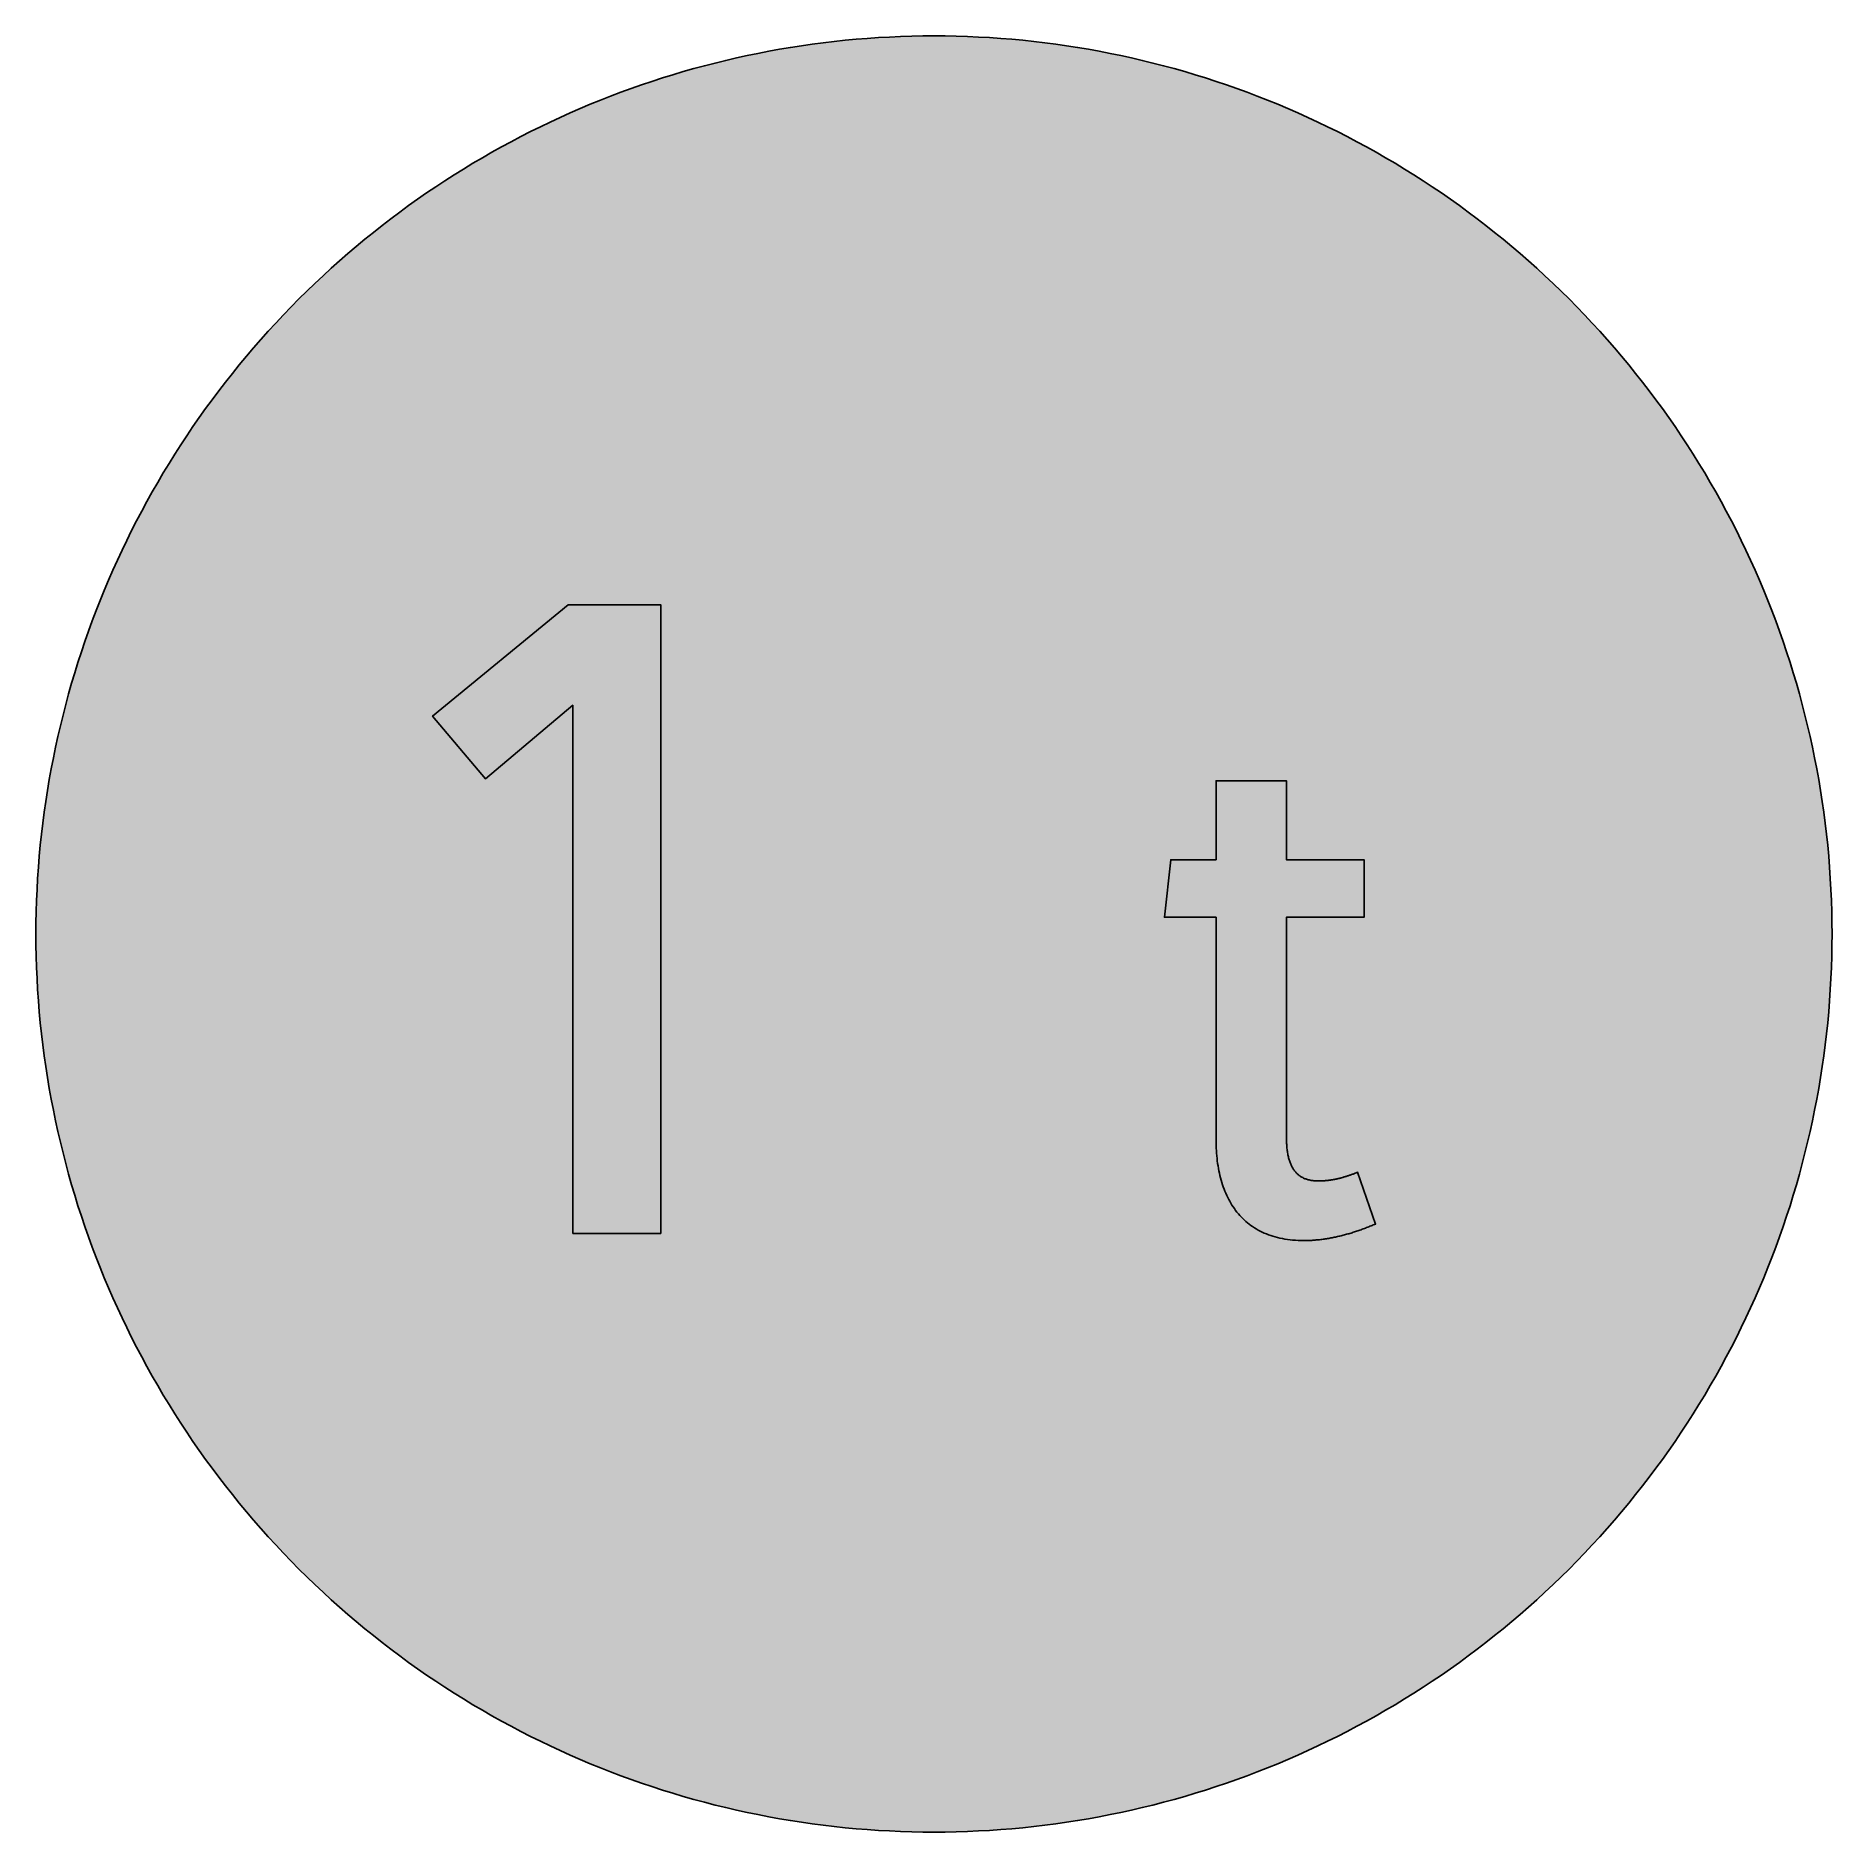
# Model space of a CAD drawing. Header units: millimetres. Extents: x 0 to 212, y 0 to 212.
import ezdxf

# ---------------------------------------------------------------- set-up
doc = ezdxf.new("R2010")
doc.units = ezdxf.units.MM

msp = doc.modelspace()

# ---------------------------------------------------------------- hatches: boundary and pattern name
for color, points in [(254, [(211.7189, 105.8869), (211.709, 107.2007), (211.6861, 108.5139), (211.6455, 109.8245), (211.5871, 111.1326), (211.5134, 112.4407), (211.4245, 113.7437), (211.3204, 115.0468), (211.201, 116.3447), (211.0638, 117.6426), (210.9114, 118.9355), (210.7413, 120.2258), (210.5584, 121.5136), (210.3577, 122.7988), (210.1418, 124.079), (209.9107, 125.3566), (209.6643, 126.6292), (209.4027, 127.8992), (209.1258, 129.1641), (208.8337, 130.4239), (208.5264, 131.6812), (208.2038, 132.936), (207.866, 134.1831), (207.5104, 135.4277), (207.1421, 136.6647), (206.7611, 137.8991), (206.3623, 139.1285), (205.9483, 140.3502), (205.5216, 141.5694), (205.0771, 142.781), (204.6199, 143.9901), (204.1474, 145.1915), (203.6623, 146.3853), (203.1619, 147.574), (202.6463, 148.7576), (202.1154, 149.9362), (201.5693, 151.1046), (201.0105, 152.2705), (200.439, 153.4262), (199.8523, 154.5768), (199.2503, 155.7198), (198.6356, 156.8577), (198.0057, 157.9855), (197.3605, 159.1081), (196.7052, 160.2232), (196.0321, 161.3281), (195.3489, 162.4279), (194.6504, 163.5176), (193.9366, 164.6022), (193.2102, 165.6766), (192.471, 166.7434), (191.7167, 167.8), (190.9521, 168.849), (190.1698, 169.8904), (189.3773, 170.9217), (188.5696, 171.9428), (187.7517, 172.9562), (186.9161, 173.9621), (186.0702, 174.9552), (185.2117, 175.9407), (184.338, 176.9161), (183.454, 177.8838), (182.5549, 178.8389), (181.643, 179.7837), (180.721, 180.7185), (179.7837, 181.643), (178.8389, 182.5549), (177.8838, 183.454), (176.9161, 184.338), (175.9407, 185.2117), (174.9552, 186.0702), (173.9621, 186.9161), (172.9562, 187.7492), (171.9428, 188.5696), (170.9217, 189.3773), (169.8904, 190.1698), (168.849, 190.9496), (167.8, 191.7167), (166.7408, 192.471), (165.6766, 193.2102), (164.6022, 193.9366), (163.5176, 194.6504), (162.4279, 195.3489), (161.3281, 196.0321), (160.2232, 196.7052), (159.1081, 197.3631), (157.9855, 198.0057), (156.8577, 198.6356), (155.7198, 199.2503), (154.5768, 199.8523), (153.4262, 200.439), (152.2705, 201.0131), (151.1046, 201.5719), (149.9362, 202.1154), (148.7576, 202.6463), (147.574, 203.1619), (146.3853, 203.6623), (145.1889, 204.15), (143.9875, 204.6199), (142.781, 205.0796), (141.5694, 205.5216), (140.3502, 205.9483), (139.1285, 206.3623), (137.8991, 206.7611), (136.6647, 207.1446), (135.4252, 207.5129), (134.1831, 207.866), (132.9334, 208.2038), (131.6812, 208.5264), (130.4239, 208.8337), (129.1641, 209.1284), (127.8966, 209.4052), (126.6292, 209.6668), (125.3541, 209.9132), (124.0765, 210.1444), (122.7963, 210.3603), (121.5136, 210.5584), (120.2258, 210.7438), (118.9355, 210.9114), (117.6401, 211.0638), (116.3447, 211.201), (115.0468, 211.3229), (113.7437, 211.4271), (112.4382, 211.516), (111.1326, 211.5896), (109.8245, 211.6455), (108.5113, 211.6861), (107.1982, 211.7115), (105.885, 211.7192), (104.5693, 211.7115), (103.2561, 211.6861), (101.9454, 211.6455), (100.6373, 211.5896), (99.3292, 211.516), (98.0262, 211.4271), (96.7232, 211.3229), (95.4253, 211.201), (94.1273, 211.0638), (92.8345, 210.9114), (91.5441, 210.7438), (90.2564, 210.5584), (88.9711, 210.3603), (87.691, 210.1444), (86.4133, 209.9132), (85.1408, 209.6668), (83.8708, 209.4052), (82.6059, 209.1284), (81.346, 208.8337), (80.0887, 208.5264), (78.834, 208.2038), (77.5868, 207.866), (76.3422, 207.5129), (75.1053, 207.1446), (73.8708, 206.7611), (72.6415, 206.3623), (71.4197, 205.9483), (70.2005, 205.5216), (68.9889, 205.0796), (67.7799, 204.6199), (66.5785, 204.15), (65.3847, 203.6623), (64.196, 203.1619), (63.0123, 202.6463), (61.8338, 202.1154), (60.6628, 201.5719), (59.4995, 201.0131), (58.3438, 200.439), (57.1932, 199.8523), (56.0502, 199.2503), (54.9123, 198.6356), (53.7845, 198.0057), (52.6618, 197.3631), (51.5468, 196.7052), (50.4419, 196.0321), (49.342, 195.3489), (48.2524, 194.6504), (47.1678, 193.9366), (46.0934, 193.2102), (45.0266, 192.471), (43.9699, 191.7167), (42.9209, 190.9496), (41.8795, 190.1698), (40.8483, 189.3773), (39.8272, 188.5696), (38.8137, 187.7492), (37.8079, 186.9161), (36.8148, 186.0702), (35.8292, 185.2117), (34.8539, 184.338), (33.8861, 183.454), (32.9311, 182.5549), (31.9862, 181.643), (31.049, 180.7185), (30.1269, 179.7837), (29.2151, 178.8389), (28.3159, 177.8838), (27.432, 176.9161), (26.5582, 175.9407), (25.6997, 174.9552), (24.8539, 173.9621), (24.0208, 172.9562), (23.2004, 171.9428), (22.3926, 170.9217), (21.6002, 169.8904), (20.8204, 168.849), (20.0533, 167.8), (19.2989, 166.7434), (18.5598, 165.6766), (17.8333, 164.6022), (17.1196, 163.5176), (16.4211, 162.4279), (15.7378, 161.3281), (15.0647, 160.2232), (14.4069, 159.1081), (13.7643, 157.9855), (13.1343, 156.8577), (12.5197, 155.7198), (11.9177, 154.5768), (11.3309, 153.4262), (10.7569, 152.2705), (10.1981, 151.1046), (9.6545, 149.9362), (9.1237, 148.7576), (8.6081, 147.574), (8.1077, 146.3853), (7.62, 145.1915), (7.1501, 143.9901), (6.6904, 142.781), (6.2484, 141.5694), (5.8217, 140.3502), (5.4077, 139.1285), (5.0089, 137.8991), (4.6253, 136.6647), (4.257, 135.4277), (3.904, 134.1831), (3.5662, 132.936), (3.2436, 131.6812), (2.9362, 130.4239), (2.6416, 129.1641), (2.3647, 127.8992), (2.1031, 126.6292), (1.8567, 125.3566), (1.6256, 124.079), (1.4097, 122.7988), (1.2116, 121.5136), (1.0262, 120.2258), (0.8585, 118.9355), (0.7061, 117.6426), (0.569, 116.3447), (0.447, 115.0468), (0.3429, 113.7437), (0.254, 112.4407), (0.1803, 111.1326), (0.1245, 109.8245), (0.0838, 108.5139), (0.0584, 107.2007), (0.0508, 105.885), (0.0584, 104.5718), (0.0838, 103.2586), (0.1245, 101.9454), (0.1803, 100.6373), (0.254, 99.3318), (0.3429, 98.0262), (0.447, 96.7232), (0.569, 95.4253), (0.7061, 94.1299), (0.8585, 92.8345), (1.0262, 91.5441), (1.2116, 90.2564), (1.4097, 88.9737), (1.6256, 87.6935), (1.8567, 86.4159), (2.1031, 85.1408), (2.3647, 83.8733), (2.6416, 82.6059), (2.9362, 81.346), (3.2436, 80.0887), (3.5662, 78.8365), (3.904, 77.5868), (4.257, 76.3448), (4.6253, 75.1053), (5.0089, 73.8708), (5.4077, 72.6415), (5.8217, 71.4197), (6.2484, 70.2005), (6.6904, 68.9889), (7.1501, 67.7824), (7.62, 66.581), (8.1077, 65.3847), (8.6081, 64.196), (9.1237, 63.0123), (9.6545, 61.8338), (10.1981, 60.6654), (10.7569, 59.4995), (11.3309, 58.3438), (11.9177, 57.1932), (12.5197, 56.0502), (13.1343, 54.9123), (13.7643, 53.7845), (14.4069, 52.6618), (15.0647, 51.5468), (15.7378, 50.4419), (16.4211, 49.342), (17.1196, 48.2524), (17.8333, 47.1678), (18.5598, 46.0934), (19.2989, 45.0291), (20.0533, 43.9699), (20.8204, 42.9209), (21.6002, 41.8795), (22.3926, 40.8483), (23.2004, 39.8272), (24.0208, 38.8137), (24.8539, 37.8079), (25.6997, 36.8148), (26.5582, 35.8292), (27.432, 34.8539), (28.3159, 33.8861), (29.2151, 32.9311), (30.1269, 31.9862), (31.049, 31.049), (31.9862, 30.1269), (32.9311, 29.2151), (33.8861, 28.3159), (34.8539, 27.432), (35.8292, 26.5582), (36.8148, 25.6997), (37.8079, 24.8539), (38.8137, 24.0182), (39.8272, 23.2004), (40.8483, 22.3926), (41.8795, 21.6002), (42.9209, 20.8178), (43.9699, 20.0533), (45.0266, 19.2989), (46.0934, 18.5598), (47.1678, 17.8333), (48.2524, 17.1196), (49.342, 16.4211), (50.4419, 15.7378), (51.5468, 15.0647), (52.6618, 14.4094), (53.7845, 13.7643), (54.9123, 13.1343), (56.0502, 12.5197), (57.1932, 11.9177), (58.3438, 11.3309), (59.4995, 10.7594), (60.6628, 10.2006), (61.8338, 9.6545), (63.0123, 9.1237), (64.196, 8.6081), (65.3847, 8.1077), (66.5785, 7.6225), (67.7799, 7.1501), (68.9889, 6.6929), (70.2005, 6.2484), (71.4197, 5.8217), (72.6415, 5.4077), (73.8708, 5.0089), (75.1053, 4.6279), (76.3422, 4.2596), (77.5868, 3.904), (78.834, 3.5662), (80.0887, 3.2436), (81.346, 2.9362), (82.6059, 2.6441), (83.8708, 2.3673), (85.1408, 2.1057), (86.4133, 1.8593), (87.691, 1.6281), (88.9711, 1.4122), (90.2564, 1.2116), (91.5441, 1.0287), (92.8345, 0.8585), (94.1273, 0.7061), (95.4253, 0.569), (96.7232, 0.4496), (98.0262, 0.3454), (99.3292, 0.2565), (100.6373, 0.1829), (101.9454, 0.1245), (103.2561, 0.0838), (104.5693, 0.061), (105.885, 0.0533), (107.1982, 0.061), (108.5113, 0.0838), (109.8245, 0.1245), (111.1326, 0.1829), (112.4382, 0.2565), (113.7437, 0.3454), (115.0468, 0.4496), (116.3447, 0.569), (117.6401, 0.7061), (118.9355, 0.8585), (120.2258, 1.0287), (121.5136, 1.2116), (122.7963, 1.4122), (124.0765, 1.6281), (125.3541, 1.8593), (126.6292, 2.1057), (127.8966, 2.3673), (129.1641, 2.6441), (130.4239, 2.9362), (131.6812, 3.2436), (132.9334, 3.5662), (134.1831, 3.904), (135.4252, 4.2596), (136.6647, 4.6279), (137.8991, 5.0089), (139.1285, 5.4077), (140.3502, 5.8217), (141.5694, 6.2484), (142.781, 6.6929), (143.9875, 7.1501), (145.1889, 7.6225), (146.3853, 8.1077), (147.574, 8.6081), (148.7576, 9.1237), (149.9362, 9.6545), (151.1046, 10.2006), (152.2705, 10.7594), (153.4262, 11.3309), (154.5768, 11.9177), (155.7198, 12.5197), (156.8577, 13.1343), (157.9855, 13.7643), (159.1081, 14.4094), (160.2232, 15.0647), (161.3281, 15.7378), (162.4279, 16.4211), (163.5176, 17.1196), (164.6022, 17.8333), (165.6766, 18.5598), (166.7408, 19.2989), (167.8, 20.0533), (168.849, 20.8178), (169.8904, 21.6002), (170.9217, 22.3926), (171.9428, 23.2004), (172.9562, 24.0182), (173.9621, 24.8539), (174.9552, 25.6997), (175.9407, 26.5582), (176.9161, 27.432), (177.8838, 28.3159), (178.8389, 29.2151), (179.7837, 30.1269), (180.721, 31.049), (181.643, 31.9862), (182.5549, 32.9311), (183.454, 33.8861), (184.338, 34.8539), (185.2117, 35.8292), (186.0702, 36.8148), (186.9161, 37.8079), (187.7517, 38.8137), (188.5696, 39.8272), (189.3773, 40.8483), (190.1698, 41.8795), (190.9521, 42.9209), (191.7167, 43.9699), (192.471, 45.0291), (193.2102, 46.0934), (193.9366, 47.1678), (194.6504, 48.2524), (195.3489, 49.342), (196.0321, 50.4419), (196.7052, 51.5468), (197.3605, 52.6618), (198.0057, 53.7845), (198.6356, 54.9123), (199.2503, 56.0502), (199.8523, 57.1932), (200.439, 58.3438), (201.0105, 59.4995), (201.5693, 60.6654), (202.1154, 61.8338), (202.6463, 63.0123), (203.1619, 64.196), (203.6623, 65.3847), (204.1474, 66.581), (204.6199, 67.7824), (205.0771, 68.9889), (205.5216, 70.2005), (205.9483, 71.4197), (206.3623, 72.6415), (206.7611, 73.8708), (207.1421, 75.1053), (207.5104, 76.3448), (207.866, 77.5868), (208.2038, 78.8365), (208.5264, 80.0887), (208.8337, 81.346), (209.1258, 82.6059), (209.4027, 83.8733), (209.6643, 85.1408), (209.9107, 86.4159), (210.1418, 87.6935), (210.3577, 88.9737), (210.5584, 90.2564), (210.7413, 91.5441), (210.9114, 92.8345), (211.0638, 94.1299), (211.201, 95.4253), (211.3204, 96.7232), (211.4245, 98.0262), (211.5134, 99.3318), (211.5871, 100.6373), (211.6455, 101.9454), (211.6861, 103.2586), (211.709, 104.5718), (211.7166, 105.885)]), (59, [(63.3056, 70.6092), (73.6783, 70.6092), (73.6783, 144.6911), (62.7765, 144.6911), (46.7953, 131.5678), (53.0408, 124.1594), (63.3056, 132.8371)]), (59, [(139.1253, 81.6155), (139.126, 81.2952), (139.1336, 80.9777), (139.1437, 80.6628), (139.1615, 80.3504), (139.1818, 80.043), (139.2072, 79.7357), (139.2377, 79.4334), (139.2733, 79.1362), (139.3114, 78.8391), (139.3571, 78.547), (139.4054, 78.2599), (139.4612, 77.9729), (139.5197, 77.691), (139.5832, 77.4141), (139.6517, 77.1398), (139.7254, 76.868), (139.8041, 76.6013), (139.888, 76.3397), (139.9769, 76.0806), (140.0708, 75.8266), (140.1699, 75.5752), (140.2715, 75.3288), (140.3807, 75.0875), (140.495, 74.8487), (140.6144, 74.6176), (140.7363, 74.389), (140.8659, 74.1629), (141.0005, 73.9445), (141.1402, 73.7286), (141.285, 73.5203), (141.4348, 73.3146), (141.5898, 73.1164), (141.7498, 72.9209), (141.9149, 72.7304), (142.0876, 72.5449), (142.2629, 72.3671), (142.4457, 72.1919), (142.6312, 72.0242), (142.8242, 71.8591), (143.0223, 71.7017), (143.2255, 71.5493), (143.4338, 71.4045), (143.6497, 71.2622), (143.8681, 71.1276), (144.0942, 70.9981), (144.3253, 70.8762), (144.5616, 70.7593), (144.8029, 70.6476), (145.0492, 70.5434), (145.3032, 70.4444), (145.5623, 70.3529), (145.8265, 70.2666), (146.0983, 70.1878), (146.3726, 70.1142), (146.6545, 70.0481), (146.9415, 69.9872), (147.2362, 69.9364), (147.5359, 69.8881), (147.8407, 69.85), (148.1506, 69.817), (148.4681, 69.7916), (148.7907, 69.7738), (149.1183, 69.7636), (149.4536, 69.7611), (149.5882, 69.7611), (149.7228, 69.7636), (149.8575, 69.7662), (149.9921, 69.7687), (150.1267, 69.7738), (150.2613, 69.7789), (150.3934, 69.7865), (150.528, 69.7941), (150.6626, 69.8043), (150.7973, 69.8144), (150.9293, 69.8271), (151.064, 69.8373), (151.1986, 69.8525), (151.3307, 69.8652), (151.4653, 69.8805), (151.5974, 69.8983), (151.732, 69.916), (151.8641, 69.9338), (151.9961, 69.9516), (152.1308, 69.9719), (152.2628, 69.9948), (152.3949, 70.0176), (152.527, 70.0405), (152.6616, 70.0634), (152.7937, 70.0888), (152.9258, 70.1142), (153.0579, 70.1421), (153.1899, 70.17), (153.322, 70.198), (153.4541, 70.2285), (153.5862, 70.2589), (153.7183, 70.2894), (153.8503, 70.3224), (153.9824, 70.3555), (154.1145, 70.3885), (154.2466, 70.424), (154.3761, 70.4596), (154.5082, 70.4952), (154.6403, 70.5333), (154.7724, 70.5714), (154.9044, 70.6095), (155.034, 70.6501), (155.1661, 70.6882), (155.2981, 70.7314), (155.4302, 70.772), (155.5598, 70.8152), (155.6918, 70.8584), (155.8239, 70.9041), (155.9535, 70.9473), (156.0855, 70.993), (156.2151, 71.0413), (156.3472, 71.087), (156.4792, 71.1352), (156.6088, 71.1835), (156.7409, 71.2343), (156.8704, 71.2826), (157.0025, 71.3334), (157.1346, 71.3867), (157.2641, 71.4375), (157.3962, 71.4908), (157.5257, 71.5442), (157.6578, 71.5975), (157.7873, 71.6534), (157.9194, 71.7067), (155.8036, 77.8051), (155.7122, 77.7697), (155.6207, 77.7342), (155.5318, 77.7011), (155.4455, 77.6681), (155.3591, 77.6351), (155.2727, 77.6021), (155.1864, 77.5716), (155.1026, 77.5411), (155.0187, 77.5106), (154.9349, 77.4827), (154.8536, 77.4548), (154.7724, 77.4268), (154.6936, 77.4014), (154.6123, 77.3735), (154.5336, 77.3481), (154.4549, 77.3227), (154.3787, 77.2998), (154.3025, 77.277), (154.2263, 77.2541), (154.1501, 77.2312), (154.0739, 77.2084), (154.0002, 77.1881), (153.9265, 77.1677), (153.8529, 77.1474), (153.7792, 77.1296), (153.7081, 77.1093), (153.637, 77.0915), (153.5659, 77.0738), (153.4947, 77.0585), (153.4236, 77.0407), (153.3525, 77.0255), (153.2839, 77.0103), (153.2153, 76.995), (153.1468, 76.9823), (153.0782, 76.9671), (153.0096, 76.9544), (152.941, 76.9417), (152.8724, 76.9315), (152.8064, 76.9188), (152.7378, 76.9087), (152.6718, 76.8985), (152.6057, 76.8883), (152.5372, 76.8782), (152.4711, 76.8706), (152.4051, 76.8629), (152.339, 76.8553), (152.273, 76.8477), (152.207, 76.8401), (152.1409, 76.8325), (152.0749, 76.8274), (152.0088, 76.8223), (151.9428, 76.8172), (151.8768, 76.8121), (151.8107, 76.8071), (151.7447, 76.8045), (151.6786, 76.7994), (151.6126, 76.7969), (151.5466, 76.7944), (151.4805, 76.7918), (151.4145, 76.7918), (151.3484, 76.7893), (151.2799, 76.7893), (151.2138, 76.7893), (151.1452, 76.7893), (151.0208, 76.7893), (150.8963, 76.7944), (150.7769, 76.7994), (150.6576, 76.8096), (150.5407, 76.8223), (150.429, 76.8375), (150.3172, 76.8553), (150.208, 76.8756), (150.1013, 76.8985), (149.9972, 76.9239), (149.8956, 76.9518), (149.7965, 76.9823), (149.7, 77.0153), (149.6035, 77.0509), (149.512, 77.089), (149.4206, 77.1296), (149.3342, 77.1754), (149.2479, 77.2211), (149.164, 77.2693), (149.0828, 77.3201), (149.0015, 77.3735), (148.9253, 77.4319), (148.8491, 77.4903), (148.778, 77.5513), (148.7068, 77.6148), (148.6383, 77.6808), (148.5697, 77.7494), (148.5062, 77.8231), (148.4427, 77.8967), (148.3817, 77.9729), (148.3233, 78.0517), (148.2674, 78.1329), (148.2141, 78.2142), (148.1607, 78.3006), (148.1099, 78.3895), (148.0617, 78.4809), (148.0134, 78.5724), (147.9702, 78.6689), (147.9271, 78.7679), (147.8864, 78.867), (147.8458, 78.9686), (147.8102, 79.0753), (147.7721, 79.182), (147.7391, 79.2912), (147.7086, 79.4029), (147.6781, 79.5172), (147.6502, 79.6341), (147.6223, 79.7509), (147.5969, 79.8728), (147.574, 79.9973), (147.5537, 80.1218), (147.5334, 80.2488), (147.5156, 80.3783), (147.4978, 80.5104), (147.4826, 80.645), (147.4699, 80.7822), (147.4597, 80.9219), (147.4495, 81.0616), (147.4394, 81.2038), (147.4343, 81.3486), (147.4292, 81.4959), (147.4241, 81.6458), (147.4216, 81.7982), (147.4216, 81.9506), (147.4227, 107.8615), (156.5674, 107.8615), (156.5674, 114.6344), (147.4227, 114.6344), (147.4227, 123.9488), (139.1253, 123.9488), (139.1253, 114.6344), (133.791, 114.6344), (133.029, 107.8615), (139.1253, 107.8615)])]:
    msp.add_hatch(color=color).paths.add_polyline_path(points)
h = msp.add_hatch(color=22)
edge = h.paths.add_edge_path()
edge.add_line((206.4272, 105.8869), (206.4182, 107.1347))
edge.add_line((206.4182, 107.1347), (206.3953, 108.3818))
edge.add_line((206.3953, 108.3818), (206.3572, 109.6264))
edge.add_line((206.3572, 109.6264), (206.3013, 110.871))
edge.add_line((206.3013, 110.871), (206.2328, 112.1131))
edge.add_line((206.2328, 112.1131), (206.1489, 113.3526))
edge.add_line((206.1489, 113.3526), (206.0499, 114.5896))
edge.add_line((206.0499, 114.5896), (205.933, 115.824))
edge.add_line((205.933, 115.824), (205.8035, 117.0534))
edge.add_line((205.8035, 117.0534), (205.6587, 118.2827))
edge.add_line((205.6587, 118.2827), (205.4987, 119.5095))
edge.add_line((205.4987, 119.5095), (205.3234, 120.7313))
edge.add_line((205.3234, 120.7313), (205.1355, 121.953))
edge.add_line((205.1355, 121.953), (204.9297, 123.1697))
edge.add_line((204.9297, 123.1697), (204.7113, 124.3813))
edge.add_line((204.7113, 124.3813), (204.4776, 125.5928))
edge.add_line((204.4776, 125.5928), (204.2287, 126.7968))
edge.add_line((204.2287, 126.7968), (203.9645, 128.0008))
edge.add_line((203.9645, 128.0008), (203.6877, 129.1971))
edge.add_line((203.6877, 129.1971), (203.393, 130.3934))
edge.add_line((203.393, 130.3934), (203.0882, 131.5822))
edge.add_line((203.0882, 131.5822), (202.7657, 132.7683))
edge.add_line((202.7657, 132.7683), (202.4304, 133.9494))
edge.add_line((202.4304, 133.9494), (202.0799, 135.1255))
edge.add_line((202.0799, 135.1255), (201.7166, 136.2989))
edge.add_line((201.7166, 136.2989), (201.3382, 137.4648))
edge.add_line((201.3382, 137.4648), (200.9445, 138.6281))
edge.add_line((200.9445, 138.6281), (200.5381, 139.7864))
edge.add_line((200.5381, 139.7864), (200.119, 140.937))
edge.add_line((200.119, 140.937), (199.6846, 142.0851))
edge.add_line((199.6846, 142.0851), (199.2351, 143.2255))
edge.add_line((199.2351, 143.2255), (198.7728, 144.3609))
edge.add_line((198.7728, 144.3609), (198.2978, 145.4912))
edge.add_line((198.2978, 145.4912), (197.8076, 146.6139))
edge.add_line((197.8076, 146.6139), (197.3047, 147.734))
edge.add_line((197.3047, 147.734), (196.7865, 148.844))
edge.add_line((196.7865, 148.844), (196.2556, 149.9514))
edge.add_line((196.2556, 149.9514), (195.7121, 151.0513))
edge.add_line((195.7121, 151.0513), (195.1533, 152.1435))
edge.add_line((195.1533, 152.1435), (194.5818, 153.2306))
edge.add_line((194.5818, 153.2306), (193.9976, 154.3101))
edge.add_line((193.9976, 154.3101), (193.4007, 155.382))
edge.add_line((193.4007, 155.382), (192.7885, 156.4462))
edge.add_line((192.7885, 156.4462), (192.1637, 157.5054))
edge.add_line((192.1637, 157.5054), (191.5262, 158.557))
edge.add_line((191.5262, 158.557), (190.8759, 159.6009))
edge.add_line((190.8759, 159.6009), (190.2104, 160.6372))
edge.add_line((190.2104, 160.6372), (189.5348, 161.6659))
edge.add_line((189.5348, 161.6659), (188.8439, 162.687))
edge.add_line((188.8439, 162.687), (188.1429, 163.7005))
edge.add_line((188.1429, 163.7005), (187.4266, 164.7038))
edge.add_line((187.4266, 164.7038), (186.6976, 165.702))
edge.add_line((186.6976, 165.702), (185.9559, 166.69))
edge.add_line((185.9559, 166.69), (185.2041, 167.6705))
edge.add_line((185.2041, 167.6705), (184.437, 168.6408))
edge.add_line((184.437, 168.6408), (183.6572, 169.6034))
edge.add_line((183.6572, 169.6034), (182.8673, 170.5585))
edge.add_line((182.8673, 170.5585), (182.0621, 171.5033))
edge.add_line((182.0621, 171.5033), (181.2468, 172.4381))
edge.add_line((181.2468, 172.4381), (180.4162, 173.3652))
edge.add_line((180.4162, 173.3652), (179.5755, 174.2846))
edge.add_line((179.5755, 174.2846), (178.722, 175.1914))
edge.add_line((178.722, 175.1914), (177.8559, 176.0906))
edge.add_line((177.8559, 176.0906), (176.9796, 176.9796))
edge.add_line((176.9796, 176.9796), (176.0906, 177.8559))
edge.add_line((176.0906, 177.8559), (175.1914, 178.722))
edge.add_line((175.1914, 178.722), (174.2846, 179.5755))
edge.add_line((174.2846, 179.5755), (173.3652, 180.4162))
edge.add_line((173.3652, 180.4162), (172.4381, 181.2442))
edge.add_line((172.4381, 181.2442), (171.5033, 182.0621))
edge.add_line((171.5033, 182.0621), (170.5585, 182.8648))
edge.add_line((170.5585, 182.8648), (169.6034, 183.6572))
edge.add_line((169.6034, 183.6572), (168.6408, 184.437))
edge.add_line((168.6408, 184.437), (167.6705, 185.2041))
edge.add_line((167.6705, 185.2041), (166.69, 185.9559))
edge.add_line((166.69, 185.9559), (165.702, 186.6976))
edge.add_line((165.702, 186.6976), (164.7038, 187.4266))
edge.add_line((164.7038, 187.4266), (163.7005, 188.1429))
edge.add_line((163.7005, 188.1429), (162.687, 188.8439))
edge.add_line((162.687, 188.8439), (161.6659, 189.5348))
edge.add_line((161.6659, 189.5348), (160.6372, 190.2104))
edge.add_line((160.6372, 190.2104), (159.6009, 190.8759))
edge.add_line((159.6009, 190.8759), (158.557, 191.5262))
edge.add_line((158.557, 191.5262), (157.5054, 192.1637))
edge.add_line((157.5054, 192.1637), (156.4462, 192.7885))
edge.add_line((156.4462, 192.7885), (155.382, 193.4007))
edge.add_line((155.382, 193.4007), (154.3075, 193.9976))
edge.add_line((154.3075, 193.9976), (153.228, 194.5818))
edge.add_line((153.228, 194.5818), (152.1435, 195.1533))
edge.add_line((152.1435, 195.1533), (151.0487, 195.7121))
edge.add_line((151.0487, 195.7121), (149.9514, 196.2556))
edge.add_line((149.9514, 196.2556), (148.844, 196.7865))
edge.add_line((148.844, 196.7865), (147.734, 197.3047))
edge.add_line((147.734, 197.3047), (146.6139, 197.8076))
edge.add_line((146.6139, 197.8076), (145.4912, 198.2978))
edge.add_line((145.4912, 198.2978), (144.3609, 198.7728))
edge.add_line((144.3609, 198.7728), (143.2255, 199.2351))
edge.add_line((143.2255, 199.2351), (142.0825, 199.6846))
edge.add_line((142.0825, 199.6846), (140.937, 200.119))
edge.add_line((140.937, 200.119), (139.7838, 200.5406))
edge.add_line((139.7838, 200.5406), (138.6281, 200.947))
edge.add_line((138.6281, 200.947), (137.4648, 201.3382))
edge.add_line((137.4648, 201.3382), (136.2989, 201.7166))
edge.add_line((136.2989, 201.7166), (135.1255, 202.0824))
edge.add_line((135.1255, 202.0824), (133.9494, 202.4304))
edge.add_line((133.9494, 202.4304), (132.7683, 202.7657))
edge.add_line((132.7683, 202.7657), (131.5822, 203.0882))
edge.add_line((131.5822, 203.0882), (130.3909, 203.3956))
edge.add_line((130.3909, 203.3956), (129.1971, 203.6877))
edge.add_line((129.1971, 203.6877), (127.9982, 203.9645))
edge.add_line((127.9982, 203.9645), (126.7968, 204.2287))
edge.add_line((126.7968, 204.2287), (125.5903, 204.4776))
edge.add_line((125.5903, 204.4776), (124.3813, 204.7113))
edge.add_line((124.3813, 204.7113), (123.1671, 204.9323))
edge.add_line((123.1671, 204.9323), (121.9505, 205.1355))
edge.add_line((121.9505, 205.1355), (120.7313, 205.326))
edge.add_line((120.7313, 205.326), (119.5095, 205.5012))
edge.add_line((119.5095, 205.5012), (118.2827, 205.6613))
edge.add_line((118.2827, 205.6613), (117.0534, 205.806))
edge.add_line((117.0534, 205.806), (115.8215, 205.9356))
edge.add_line((115.8215, 205.9356), (114.587, 206.0499))
edge.add_line((114.587, 206.0499), (113.35, 206.1489))
edge.add_line((113.35, 206.1489), (112.1105, 206.2353))
edge.add_line((112.1105, 206.2353), (110.871, 206.3039))
edge.add_line((110.871, 206.3039), (109.6264, 206.3572))
edge.add_line((109.6264, 206.3572), (108.3818, 206.3953))
edge.add_line((108.3818, 206.3953), (107.1347, 206.4207))
edge.add_line((107.1347, 206.4207), (105.885, 206.4283))
edge.add_line((105.885, 206.4283), (104.6353, 206.4207))
edge.add_line((104.6353, 206.4207), (103.3882, 206.3953))
edge.add_line((103.3882, 206.3953), (102.1436, 206.3572))
edge.add_line((102.1436, 206.3572), (100.899, 206.3039))
edge.add_line((100.899, 206.3039), (99.6569, 206.2353))
edge.add_line((99.6569, 206.2353), (98.4174, 206.1489))
edge.add_line((98.4174, 206.1489), (97.1804, 206.0499))
edge.add_line((97.1804, 206.0499), (95.946, 205.9356))
edge.add_line((95.946, 205.9356), (94.7166, 205.806))
edge.add_line((94.7166, 205.806), (93.4872, 205.6613))
edge.add_line((93.4872, 205.6613), (92.2604, 205.5012))
edge.add_line((92.2604, 205.5012), (91.0387, 205.326))
edge.add_line((91.0387, 205.326), (89.8169, 205.1355))
edge.add_line((89.8169, 205.1355), (88.6003, 204.9323))
edge.add_line((88.6003, 204.9323), (87.3887, 204.7113))
edge.add_line((87.3887, 204.7113), (86.1771, 204.4776))
edge.add_line((86.1771, 204.4776), (84.9732, 204.2287))
edge.add_line((84.9732, 204.2287), (83.7692, 203.9645))
edge.add_line((83.7692, 203.9645), (82.5729, 203.6877))
edge.add_line((82.5729, 203.6877), (81.3765, 203.3956))
edge.add_line((81.3765, 203.3956), (80.1878, 203.0882))
edge.add_line((80.1878, 203.0882), (79.0016, 202.7657))
edge.add_line((79.0016, 202.7657), (77.8205, 202.4304))
edge.add_line((77.8205, 202.4304), (76.6445, 202.0824))
edge.add_line((76.6445, 202.0824), (75.471, 201.7166))
edge.add_line((75.471, 201.7166), (74.3052, 201.3382))
edge.add_line((74.3052, 201.3382), (73.1418, 200.947))
edge.add_line((73.1418, 200.947), (71.9836, 200.5406))
edge.add_line((71.9836, 200.5406), (70.833, 200.119))
edge.add_line((70.833, 200.119), (69.6849, 199.6846))
edge.add_line((69.6849, 199.6846), (68.5444, 199.2351))
edge.add_line((68.5444, 199.2351), (67.4091, 198.7728))
edge.add_line((67.4091, 198.7728), (66.2788, 198.2978))
edge.add_line((66.2788, 198.2978), (65.1561, 197.8076))
edge.add_line((65.1561, 197.8076), (64.0359, 197.3047))
edge.add_line((64.0359, 197.3047), (62.926, 196.7865))
edge.add_line((62.926, 196.7865), (61.8185, 196.2556))
edge.add_line((61.8185, 196.2556), (60.7187, 195.7121))
edge.add_line((60.7187, 195.7121), (59.6265, 195.1533))
edge.add_line((59.6265, 195.1533), (58.5394, 194.5818))
edge.add_line((58.5394, 194.5818), (57.4599, 193.9976))
edge.add_line((57.4599, 193.9976), (56.388, 193.4007))
edge.add_line((56.388, 193.4007), (55.3237, 192.7885))
edge.add_line((55.3237, 192.7885), (54.2646, 192.1637))
edge.add_line((54.2646, 192.1637), (53.213, 191.5262))
edge.add_line((53.213, 191.5262), (52.1691, 190.8759))
edge.add_line((52.1691, 190.8759), (51.1327, 190.2104))
edge.add_line((51.1327, 190.2104), (50.104, 189.5348))
edge.add_line((50.104, 189.5348), (49.083, 188.8439))
edge.add_line((49.083, 188.8439), (48.0695, 188.1429))
edge.add_line((48.0695, 188.1429), (47.0662, 187.4266))
edge.add_line((47.0662, 187.4266), (46.068, 186.6976))
edge.add_line((46.068, 186.6976), (45.0799, 185.9559))
edge.add_line((45.0799, 185.9559), (44.0995, 185.2041))
edge.add_line((44.0995, 185.2041), (43.1292, 184.437))
edge.add_line((43.1292, 184.437), (42.1665, 183.6572))
edge.add_line((42.1665, 183.6572), (41.2115, 182.8648))
edge.add_line((41.2115, 182.8648), (40.2666, 182.0621))
edge.add_line((40.2666, 182.0621), (39.3319, 181.2442))
edge.add_line((39.3319, 181.2442), (38.4048, 180.4162))
edge.add_line((38.4048, 180.4162), (37.4853, 179.5755))
edge.add_line((37.4853, 179.5755), (36.5785, 178.722))
edge.add_line((36.5785, 178.722), (35.6794, 177.8559))
edge.add_line((35.6794, 177.8559), (34.7904, 176.9796))
edge.add_line((34.7904, 176.9796), (33.9141, 176.0906))
edge.add_line((33.9141, 176.0906), (33.0479, 175.1914))
edge.add_line((33.0479, 175.1914), (32.1945, 174.2846))
edge.add_line((32.1945, 174.2846), (31.3538, 173.3652))
edge.add_line((31.3538, 173.3652), (30.5257, 172.4381))
edge.add_line((30.5257, 172.4381), (29.7078, 171.5033))
edge.add_line((29.7078, 171.5033), (28.9052, 170.5585))
edge.add_line((28.9052, 170.5585), (28.1127, 169.6034))
edge.add_line((28.1127, 169.6034), (27.3329, 168.6408))
edge.add_line((27.3329, 168.6408), (26.5659, 167.6705))
edge.add_line((26.5659, 167.6705), (25.814, 166.69))
edge.add_line((25.814, 166.69), (25.0723, 165.702))
edge.add_line((25.0723, 165.702), (24.3434, 164.7038))
edge.add_line((24.3434, 164.7038), (23.6271, 163.7005))
edge.add_line((23.6271, 163.7005), (22.926, 162.687))
edge.add_line((22.926, 162.687), (22.2352, 161.6659))
edge.add_line((22.2352, 161.6659), (21.5595, 160.6372))
edge.add_line((21.5595, 160.6372), (20.894, 159.6009))
edge.add_line((20.894, 159.6009), (20.2438, 158.557))
edge.add_line((20.2438, 158.557), (19.6063, 157.5054))
edge.add_line((19.6063, 157.5054), (18.9814, 156.4462))
edge.add_line((18.9814, 156.4462), (18.3693, 155.382))
edge.add_line((18.3693, 155.382), (17.7724, 154.3101))
edge.add_line((17.7724, 154.3101), (17.1882, 153.2306))
edge.add_line((17.1882, 153.2306), (16.6167, 152.1435))
edge.add_line((16.6167, 152.1435), (16.0579, 151.0513))
edge.add_line((16.0579, 151.0513), (15.5143, 149.9514))
edge.add_line((15.5143, 149.9514), (14.9835, 148.844))
edge.add_line((14.9835, 148.844), (14.4653, 147.734))
edge.add_line((14.4653, 147.734), (13.9624, 146.6139))
edge.add_line((13.9624, 146.6139), (13.4722, 145.4912))
edge.add_line((13.4722, 145.4912), (12.9972, 144.3609))
edge.add_line((12.9972, 144.3609), (12.5349, 143.2255))
edge.add_line((12.5349, 143.2255), (12.0853, 142.0851))
edge.add_line((12.0853, 142.0851), (11.651, 140.937))
edge.add_line((11.651, 140.937), (11.2293, 139.7864))
edge.add_line((11.2293, 139.7864), (10.8229, 138.6281))
edge.add_line((10.8229, 138.6281), (10.4318, 137.4648))
edge.add_line((10.4318, 137.4648), (10.0533, 136.2989))
edge.add_line((10.0533, 136.2989), (9.6876, 135.1255))
edge.add_line((9.6876, 135.1255), (9.3396, 133.9494))
edge.add_line((9.3396, 133.9494), (9.0043, 132.7683))
edge.add_line((9.0043, 132.7683), (8.6817, 131.5822))
edge.add_line((8.6817, 131.5822), (8.3744, 130.3934))
edge.add_line((8.3744, 130.3934), (8.0823, 129.1971))
edge.add_line((8.0823, 129.1971), (7.8054, 128.0008))
edge.add_line((7.8054, 128.0008), (7.5413, 126.7968))
edge.add_line((7.5413, 126.7968), (7.2923, 125.5928))
edge.add_line((7.2923, 125.5928), (7.0587, 124.3813))
edge.add_line((7.0587, 124.3813), (6.8377, 123.1697))
edge.add_line((6.8377, 123.1697), (6.6345, 121.953))
edge.add_line((6.6345, 121.953), (6.444, 120.7313))
edge.add_line((6.444, 120.7313), (6.2687, 119.5095))
edge.add_line((6.2687, 119.5095), (6.1087, 118.2827))
edge.add_line((6.1087, 118.2827), (5.9639, 117.0534))
edge.add_line((5.9639, 117.0534), (5.8344, 115.824))
edge.add_line((5.8344, 115.824), (5.7201, 114.5896))
edge.add_line((5.7201, 114.5896), (5.621, 113.3526))
edge.add_line((5.621, 113.3526), (5.5347, 112.1131))
edge.add_line((5.5347, 112.1131), (5.4661, 110.871))
edge.add_line((5.4661, 110.871), (5.4127, 109.6264))
edge.add_line((5.4127, 109.6264), (5.3746, 108.3818))
edge.add_line((5.3746, 108.3818), (5.3492, 107.1347))
edge.add_line((5.3492, 107.1347), (5.3416, 105.885))
edge.add_line((5.3416, 105.885), (5.3492, 104.6353))
edge.add_line((5.3492, 104.6353), (5.3746, 103.3882))
edge.add_line((5.3746, 103.3882), (5.4127, 102.1436))
edge.add_line((5.4127, 102.1436), (5.4661, 100.899))
edge.add_line((5.4661, 100.899), (5.5347, 99.6594))
edge.add_line((5.5347, 99.6594), (5.621, 98.4199))
edge.add_line((5.621, 98.4199), (5.7201, 97.1829))
edge.add_line((5.7201, 97.1829), (5.8344, 95.9485))
edge.add_line((5.8344, 95.9485), (5.9639, 94.7166))
edge.add_line((5.9639, 94.7166), (6.1087, 93.4872))
edge.add_line((6.1087, 93.4872), (6.2687, 92.2604))
edge.add_line((6.2687, 92.2604), (6.444, 91.0387))
edge.add_line((6.444, 91.0387), (6.6345, 89.8195))
edge.add_line((6.6345, 89.8195), (6.8377, 88.6028))
edge.add_line((6.8377, 88.6028), (7.0587, 87.3887))
edge.add_line((7.0587, 87.3887), (7.2923, 86.1797))
edge.add_line((7.2923, 86.1797), (7.5413, 84.9732))
edge.add_line((7.5413, 84.9732), (7.8054, 83.7717))
edge.add_line((7.8054, 83.7717), (8.0823, 82.5729))
edge.add_line((8.0823, 82.5729), (8.3744, 81.3791))
edge.add_line((8.3744, 81.3791), (8.6817, 80.1878))
edge.add_line((8.6817, 80.1878), (9.0043, 79.0016))
edge.add_line((9.0043, 79.0016), (9.3396, 77.8205))
edge.add_line((9.3396, 77.8205), (9.6876, 76.6445))
edge.add_line((9.6876, 76.6445), (10.0533, 75.471))
edge.add_line((10.0533, 75.471), (10.4318, 74.3052))
edge.add_line((10.4318, 74.3052), (10.8229, 73.1418))
edge.add_line((10.8229, 73.1418), (11.2293, 71.9861))
edge.add_line((11.2293, 71.9861), (11.651, 70.833))
edge.add_line((11.651, 70.833), (12.0853, 69.6874))
edge.add_line((12.0853, 69.6874), (12.5349, 68.5444))
edge.add_line((12.5349, 68.5444), (12.9972, 67.4091))
edge.add_line((12.9972, 67.4091), (13.4722, 66.2788))
edge.add_line((13.4722, 66.2788), (13.9624, 65.1561))
edge.add_line((13.9624, 65.1561), (14.4653, 64.0359))
edge.add_line((14.4653, 64.0359), (14.9835, 62.926))
edge.add_line((14.9835, 62.926), (15.5143, 61.8185))
edge.add_line((15.5143, 61.8185), (16.0579, 60.7212))
edge.add_line((16.0579, 60.7212), (16.6167, 59.6265))
edge.add_line((16.6167, 59.6265), (17.1882, 58.5419))
edge.add_line((17.1882, 58.5419), (17.7724, 57.4624))
edge.add_line((17.7724, 57.4624), (18.3693, 56.388))
edge.add_line((18.3693, 56.388), (18.9814, 55.3237))
edge.add_line((18.9814, 55.3237), (19.6063, 54.2646))
edge.add_line((19.6063, 54.2646), (20.2438, 53.213))
edge.add_line((20.2438, 53.213), (20.894, 52.1691))
edge.add_line((20.894, 52.1691), (21.5595, 51.1327))
edge.add_line((21.5595, 51.1327), (22.2352, 50.104))
edge.add_line((22.2352, 50.104), (22.926, 49.083))
edge.add_line((22.926, 49.083), (23.6271, 48.0695))
edge.add_line((23.6271, 48.0695), (24.3434, 47.0662))
edge.add_line((24.3434, 47.0662), (25.0723, 46.068))
edge.add_line((25.0723, 46.068), (25.814, 45.0799))
edge.add_line((25.814, 45.0799), (26.5659, 44.0995))
edge.add_line((26.5659, 44.0995), (27.3329, 43.1292))
edge.add_line((27.3329, 43.1292), (28.1127, 42.1665))
edge.add_line((28.1127, 42.1665), (28.9052, 41.2115))
edge.add_line((28.9052, 41.2115), (29.7078, 40.2666))
edge.add_line((29.7078, 40.2666), (30.5257, 39.3319))
edge.add_line((30.5257, 39.3319), (31.3538, 38.4048))
edge.add_line((31.3538, 38.4048), (32.1945, 37.4853))
edge.add_line((32.1945, 37.4853), (33.0479, 36.5785))
edge.add_line((33.0479, 36.5785), (33.9141, 35.6794))
edge.add_line((33.9141, 35.6794), (34.7904, 34.7904))
edge.add_line((34.7904, 34.7904), (35.6794, 33.9141))
edge.add_line((35.6794, 33.9141), (36.5785, 33.0479))
edge.add_line((36.5785, 33.0479), (37.4853, 32.1945))
edge.add_line((37.4853, 32.1945), (38.4048, 31.3538))
edge.add_line((38.4048, 31.3538), (39.3319, 30.5232))
edge.add_line((39.3319, 30.5232), (40.2666, 29.7078))
edge.add_line((40.2666, 29.7078), (41.2115, 28.9027))
edge.add_line((41.2115, 28.9027), (42.1665, 28.1127))
edge.add_line((42.1665, 28.1127), (43.1292, 27.3329))
edge.add_line((43.1292, 27.3329), (44.0995, 26.5659))
edge.add_line((44.0995, 26.5659), (45.0799, 25.814))
edge.add_line((45.0799, 25.814), (46.068, 25.0723))
edge.add_line((46.068, 25.0723), (47.0662, 24.3434))
edge.add_line((47.0662, 24.3434), (48.0695, 23.6271))
edge.add_line((48.0695, 23.6271), (49.083, 22.926))
edge.add_line((49.083, 22.926), (50.104, 22.2352))
edge.add_line((50.104, 22.2352), (51.1327, 21.5595))
edge.add_line((51.1327, 21.5595), (52.1691, 20.894))
edge.add_line((52.1691, 20.894), (53.213, 20.2438))
edge.add_line((53.213, 20.2438), (54.2646, 19.6063))
edge.add_line((54.2646, 19.6063), (55.3237, 18.9814))
edge.add_line((55.3237, 18.9814), (56.388, 18.3693))
edge.add_line((56.388, 18.3693), (57.4599, 17.7724))
edge.add_line((57.4599, 17.7724), (58.5394, 17.1882))
edge.add_line((58.5394, 17.1882), (59.6265, 16.6167))
edge.add_line((59.6265, 16.6167), (60.7187, 16.0579))
edge.add_line((60.7187, 16.0579), (61.8185, 15.5143))
edge.add_line((61.8185, 15.5143), (62.926, 14.9835))
edge.add_line((62.926, 14.9835), (64.0359, 14.4653))
edge.add_line((64.0359, 14.4653), (65.1561, 13.9624))
edge.add_line((65.1561, 13.9624), (66.2788, 13.4722))
edge.add_line((66.2788, 13.4722), (67.4091, 12.9972))
edge.add_line((67.4091, 12.9972), (68.5444, 12.5349))
edge.add_line((68.5444, 12.5349), (69.6849, 12.0853))
edge.add_line((69.6849, 12.0853), (70.833, 11.651))
edge.add_line((70.833, 11.651), (71.9836, 11.2319))
edge.add_line((71.9836, 11.2319), (73.1418, 10.8255))
edge.add_line((73.1418, 10.8255), (74.3052, 10.4318))
edge.add_line((74.3052, 10.4318), (75.471, 10.0533))
edge.add_line((75.471, 10.0533), (76.6445, 9.6901))
edge.add_line((76.6445, 9.6901), (77.8205, 9.3396))
edge.add_line((77.8205, 9.3396), (79.0016, 9.0043))
edge.add_line((79.0016, 9.0043), (80.1878, 8.6817))
edge.add_line((80.1878, 8.6817), (81.3765, 8.3769))
edge.add_line((81.3765, 8.3769), (82.5729, 8.0823))
edge.add_line((82.5729, 8.0823), (83.7692, 7.8054))
edge.add_line((83.7692, 7.8054), (84.9732, 7.5413))
edge.add_line((84.9732, 7.5413), (86.1771, 7.2923))
edge.add_line((86.1771, 7.2923), (87.3887, 7.0587))
edge.add_line((87.3887, 7.0587), (88.6003, 6.8402))
edge.add_line((88.6003, 6.8402), (89.8169, 6.6345))
edge.add_line((89.8169, 6.6345), (91.0387, 6.4465))
edge.add_line((91.0387, 6.4465), (92.2604, 6.2713))
edge.add_line((92.2604, 6.2713), (93.4872, 6.1112))
edge.add_line((93.4872, 6.1112), (94.7166, 5.9665))
edge.add_line((94.7166, 5.9665), (95.946, 5.8369))
edge.add_line((95.946, 5.8369), (97.1804, 5.7201))
edge.add_line((97.1804, 5.7201), (98.4174, 5.621))
edge.add_line((98.4174, 5.621), (99.6569, 5.5372))
edge.add_line((99.6569, 5.5372), (100.899, 5.4686))
edge.add_line((100.899, 5.4686), (102.1436, 5.4127))
edge.add_line((102.1436, 5.4127), (103.3882, 5.3746))
edge.add_line((103.3882, 5.3746), (104.6353, 5.3518))
edge.add_line((104.6353, 5.3518), (105.885, 5.3442))
edge.add_line((105.885, 5.3442), (107.1347, 5.3518))
edge.add_line((107.1347, 5.3518), (108.3818, 5.3746))
edge.add_line((108.3818, 5.3746), (109.6264, 5.4127))
edge.add_line((109.6264, 5.4127), (110.871, 5.4686))
edge.add_line((110.871, 5.4686), (112.1105, 5.5372))
edge.add_line((112.1105, 5.5372), (113.35, 5.621))
edge.add_line((113.35, 5.621), (114.587, 5.7201))
edge.add_line((114.587, 5.7201), (115.8215, 5.8369))
edge.add_line((115.8215, 5.8369), (117.0534, 5.9665))
edge.add_line((117.0534, 5.9665), (118.2827, 6.1112))
edge.add_line((118.2827, 6.1112), (119.5095, 6.2713))
edge.add_line((119.5095, 6.2713), (120.7313, 6.4465))
edge.add_line((120.7313, 6.4465), (121.9505, 6.6345))
edge.add_line((121.9505, 6.6345), (123.1671, 6.8402))
edge.add_line((123.1671, 6.8402), (124.3813, 7.0587))
edge.add_line((124.3813, 7.0587), (125.5903, 7.2923))
edge.add_line((125.5903, 7.2923), (126.7968, 7.5413))
edge.add_line((126.7968, 7.5413), (127.9982, 7.8054))
edge.add_line((127.9982, 7.8054), (129.1971, 8.0823))
edge.add_line((129.1971, 8.0823), (130.3909, 8.3769))
edge.add_line((130.3909, 8.3769), (131.5822, 8.6817))
edge.add_line((131.5822, 8.6817), (132.7683, 9.0043))
edge.add_line((132.7683, 9.0043), (133.9494, 9.3396))
edge.add_line((133.9494, 9.3396), (135.1255, 9.6901))
edge.add_line((135.1255, 9.6901), (136.2989, 10.0533))
edge.add_line((136.2989, 10.0533), (137.4648, 10.4318))
edge.add_line((137.4648, 10.4318), (138.6281, 10.8255))
edge.add_line((138.6281, 10.8255), (139.7838, 11.2319))
edge.add_line((139.7838, 11.2319), (140.937, 11.651))
edge.add_line((140.937, 11.651), (142.0825, 12.0853))
edge.add_line((142.0825, 12.0853), (143.2255, 12.5349))
edge.add_line((143.2255, 12.5349), (144.3609, 12.9972))
edge.add_line((144.3609, 12.9972), (145.4912, 13.4722))
edge.add_line((145.4912, 13.4722), (146.6139, 13.9624))
edge.add_line((146.6139, 13.9624), (147.734, 14.4653))
edge.add_line((147.734, 14.4653), (148.844, 14.9835))
edge.add_line((148.844, 14.9835), (149.9514, 15.5143))
edge.add_line((149.9514, 15.5143), (151.0487, 16.0579))
edge.add_line((151.0487, 16.0579), (152.1435, 16.6167))
edge.add_line((152.1435, 16.6167), (153.228, 17.1882))
edge.add_line((153.228, 17.1882), (154.3075, 17.7724))
edge.add_line((154.3075, 17.7724), (155.382, 18.3693))
edge.add_line((155.382, 18.3693), (156.4462, 18.9814))
edge.add_line((156.4462, 18.9814), (157.5054, 19.6063))
edge.add_line((157.5054, 19.6063), (158.557, 20.2438))
edge.add_line((158.557, 20.2438), (159.6009, 20.894))
edge.add_line((159.6009, 20.894), (160.6372, 21.5595))
edge.add_line((160.6372, 21.5595), (161.6659, 22.2352))
edge.add_line((161.6659, 22.2352), (162.687, 22.926))
edge.add_line((162.687, 22.926), (163.7005, 23.6271))
edge.add_line((163.7005, 23.6271), (164.7038, 24.3434))
edge.add_line((164.7038, 24.3434), (165.702, 25.0723))
edge.add_line((165.702, 25.0723), (166.69, 25.814))
edge.add_line((166.69, 25.814), (167.6705, 26.5659))
edge.add_line((167.6705, 26.5659), (168.6408, 27.3329))
edge.add_line((168.6408, 27.3329), (169.6034, 28.1127))
edge.add_line((169.6034, 28.1127), (170.5585, 28.9027))
edge.add_line((170.5585, 28.9027), (171.5033, 29.7078))
edge.add_line((171.5033, 29.7078), (172.4381, 30.5232))
edge.add_line((172.4381, 30.5232), (173.3652, 31.3538))
edge.add_line((173.3652, 31.3538), (174.2846, 32.1945))
edge.add_line((174.2846, 32.1945), (175.1914, 33.0479))
edge.add_line((175.1914, 33.0479), (176.0906, 33.9141))
edge.add_line((176.0906, 33.9141), (176.9796, 34.7904))
edge.add_line((176.9796, 34.7904), (177.8559, 35.6794))
edge.add_line((177.8559, 35.6794), (178.722, 36.5785))
edge.add_line((178.722, 36.5785), (179.5755, 37.4853))
edge.add_line((179.5755, 37.4853), (180.4162, 38.4048))
edge.add_line((180.4162, 38.4048), (181.2468, 39.3319))
edge.add_line((181.2468, 39.3319), (182.0621, 40.2666))
edge.add_line((182.0621, 40.2666), (182.8673, 41.2115))
edge.add_line((182.8673, 41.2115), (183.6572, 42.1665))
edge.add_line((183.6572, 42.1665), (184.437, 43.1292))
edge.add_line((184.437, 43.1292), (185.2041, 44.0995))
edge.add_line((185.2041, 44.0995), (185.9559, 45.0799))
edge.add_line((185.9559, 45.0799), (186.6976, 46.068))
edge.add_line((186.6976, 46.068), (187.4266, 47.0662))
edge.add_line((187.4266, 47.0662), (188.1429, 48.0695))
edge.add_line((188.1429, 48.0695), (188.8439, 49.083))
edge.add_line((188.8439, 49.083), (189.5348, 50.104))
edge.add_line((189.5348, 50.104), (190.2104, 51.1327))
edge.add_line((190.2104, 51.1327), (190.8759, 52.1691))
edge.add_line((190.8759, 52.1691), (191.5262, 53.213))
edge.add_line((191.5262, 53.213), (192.1637, 54.2646))
edge.add_line((192.1637, 54.2646), (192.7885, 55.3237))
edge.add_line((192.7885, 55.3237), (193.4007, 56.388))
edge.add_line((193.4007, 56.388), (193.9976, 57.4624))
edge.add_line((193.9976, 57.4624), (194.5818, 58.5419))
edge.add_line((194.5818, 58.5419), (195.1533, 59.6265))
edge.add_line((195.1533, 59.6265), (195.7121, 60.7212))
edge.add_line((195.7121, 60.7212), (196.2556, 61.8185))
edge.add_line((196.2556, 61.8185), (196.7865, 62.926))
edge.add_line((196.7865, 62.926), (197.3047, 64.0359))
edge.add_line((197.3047, 64.0359), (197.8076, 65.1561))
edge.add_line((197.8076, 65.1561), (198.2978, 66.2788))
edge.add_line((198.2978, 66.2788), (198.7728, 67.4091))
edge.add_line((198.7728, 67.4091), (199.2351, 68.5444))
edge.add_line((199.2351, 68.5444), (199.6846, 69.6874))
edge.add_line((199.6846, 69.6874), (200.119, 70.833))
edge.add_line((200.119, 70.833), (200.5381, 71.9861))
edge.add_line((200.5381, 71.9861), (200.9445, 73.1418))
edge.add_line((200.9445, 73.1418), (201.3382, 74.3052))
edge.add_line((201.3382, 74.3052), (201.7166, 75.471))
edge.add_line((201.7166, 75.471), (202.0799, 76.6445))
edge.add_line((202.0799, 76.6445), (202.4304, 77.8205))
edge.add_line((202.4304, 77.8205), (202.7657, 79.0016))
edge.add_line((202.7657, 79.0016), (203.0882, 80.1878))
edge.add_line((203.0882, 80.1878), (203.393, 81.3791))
edge.add_line((203.393, 81.3791), (203.6877, 82.5729))
edge.add_line((203.6877, 82.5729), (203.9645, 83.7717))
edge.add_line((203.9645, 83.7717), (204.2287, 84.9732))
edge.add_line((204.2287, 84.9732), (204.4776, 86.1797))
edge.add_line((204.4776, 86.1797), (204.7113, 87.3887))
edge.add_line((204.7113, 87.3887), (204.9297, 88.6028))
edge.add_line((204.9297, 88.6028), (205.1355, 89.8195))
edge.add_line((205.1355, 89.8195), (205.3234, 91.0387))
edge.add_line((205.3234, 91.0387), (205.4987, 92.2604))
edge.add_line((205.4987, 92.2604), (205.6587, 93.4872))
edge.add_line((205.6587, 93.4872), (205.8035, 94.7166))
edge.add_line((205.8035, 94.7166), (205.933, 95.9485))
edge.add_line((205.933, 95.9485), (206.0499, 97.1829))
edge.add_line((206.0499, 97.1829), (206.1489, 98.4199))
edge.add_line((206.1489, 98.4199), (206.2328, 99.6594))
edge.add_line((206.2328, 99.6594), (206.3013, 100.899))
edge.add_line((206.3013, 100.899), (206.3572, 102.1436))
edge.add_line((206.3572, 102.1436), (206.3953, 103.3882))
edge.add_line((206.3953, 103.3882), (206.4182, 104.6353))
edge.add_line((206.4182, 104.6353), (206.4258, 105.885))
edge = h.paths.add_edge_path(flags=16)
edge.add_line((179.9689, 105.8869), (179.9615, 106.807))
edge.add_line((179.9615, 106.807), (179.9438, 107.7239))
edge.add_line((179.9438, 107.7239), (179.9158, 108.6434))
edge.add_line((179.9158, 108.6434), (179.8777, 109.5604))
edge.add_line((179.8777, 109.5604), (179.8244, 110.4748))
edge.add_line((179.8244, 110.4748), (179.7634, 111.3866))
edge.add_line((179.7634, 111.3866), (179.6898, 112.2985))
edge.add_line((179.6898, 112.2985), (179.6059, 113.2078))
edge.add_line((179.6059, 113.2078), (179.5094, 114.1146))
edge.add_line((179.5094, 114.1146), (179.4027, 115.0214))
edge.add_line((179.4027, 115.0214), (179.2834, 115.9231))
edge.add_line((179.2834, 115.9231), (179.1564, 116.8248))
edge.add_line((179.1564, 116.8248), (179.0167, 117.7239))
edge.add_line((179.0167, 117.7239), (178.8643, 118.6205))
edge.add_line((178.8643, 118.6205), (178.7042, 119.5146))
edge.add_line((178.7042, 119.5146), (178.5315, 120.4062))
edge.add_line((178.5315, 120.4062), (178.3486, 121.2952))
edge.add_line((178.3486, 121.2952), (178.1531, 122.1816))
edge.add_line((178.1531, 122.1816), (177.9499, 123.063))
edge.add_line((177.9499, 123.063), (177.734, 123.9444))
edge.add_line((177.734, 123.9444), (177.5079, 124.8207))
edge.add_line((177.5079, 124.8207), (177.2717, 125.6944))
edge.add_line((177.2717, 125.6944), (177.0228, 126.5657))
edge.add_line((177.0228, 126.5657), (176.7662, 127.4318))
edge.add_line((176.7662, 127.4318), (176.497, 128.2954))
edge.add_line((176.497, 128.2954), (176.2176, 129.1565))
edge.add_line((176.2176, 129.1565), (175.928, 130.0124))
edge.add_line((175.928, 130.0124), (175.6283, 130.8633))
edge.add_line((175.6283, 130.8633), (175.3184, 131.7142))
edge.add_line((175.3184, 131.7142), (174.9984, 132.5575))
edge.add_line((174.9984, 132.5575), (174.6682, 133.3983))
edge.add_line((174.6682, 133.3983), (174.3278, 134.2365))
edge.add_line((174.3278, 134.2365), (173.9773, 135.0696))
edge.add_line((173.9773, 135.0696), (173.6166, 135.8976))
edge.add_line((173.6166, 135.8976), (173.2458, 136.7206))
edge.add_line((173.2458, 136.7206), (172.8648, 137.541))
edge.add_line((172.8648, 137.541), (172.4736, 138.3538))
edge.add_line((172.4736, 138.3538), (172.0723, 139.1641))
edge.add_line((172.0723, 139.1641), (171.6608, 139.9692))
edge.add_line((171.6608, 139.9692), (171.2392, 140.7719))
edge.add_line((171.2392, 140.7719), (170.8099, 141.5669))
edge.add_line((170.8099, 141.5669), (170.368, 142.3568))
edge.add_line((170.368, 142.3568), (169.9184, 143.1417))
edge.add_line((169.9184, 143.1417), (169.4586, 143.9215))
edge.add_line((169.4586, 143.9215), (168.9887, 144.6962))
edge.add_line((168.9887, 144.6962), (168.5087, 145.4658))
edge.add_line((168.5087, 145.4658), (168.0185, 146.2278))
edge.add_line((168.0185, 146.2278), (167.5206, 146.9873))
edge.add_line((167.5206, 146.9873), (167.0126, 147.7391))
edge.add_line((167.0126, 147.7391), (166.4945, 148.4859))
edge.add_line((166.4945, 148.4859), (165.9687, 149.225))
edge.add_line((165.9687, 149.225), (165.4302, 149.9616))
edge.add_line((165.4302, 149.9616), (164.8841, 150.688))
edge.add_line((164.8841, 150.688), (164.3304, 151.4119))
edge.add_line((164.3304, 151.4119), (163.764, 152.1257))
edge.add_line((163.764, 152.1257), (163.1899, 152.8369))
edge.add_line((163.1899, 152.8369), (162.6083, 153.5405))
edge.add_line((162.6083, 153.5405), (162.0139, 154.2364))
edge.add_line((162.0139, 154.2364), (161.4145, 154.9248))
edge.add_line((161.4145, 154.9248), (160.8023, 155.608))
edge.add_line((160.8023, 155.608), (160.1826, 156.2837))
edge.add_line((160.1826, 156.2837), (159.5526, 156.9542))
edge.add_line((159.5526, 156.9542), (158.9151, 157.6146))
edge.add_line((158.9151, 157.6146), (158.2699, 158.2699))
edge.add_line((158.2699, 158.2699), (157.6146, 158.9176))
edge.add_line((157.6146, 158.9176), (156.9517, 159.5552))
edge.add_line((156.9517, 159.5552), (156.2837, 160.1826))
edge.add_line((156.2837, 160.1826), (155.608, 160.8049))
edge.add_line((155.608, 160.8049), (154.9248, 161.4145))
edge.add_line((154.9248, 161.4145), (154.2339, 162.0164))
edge.add_line((154.2339, 162.0164), (153.5379, 162.6083))
edge.add_line((153.5379, 162.6083), (152.8343, 163.1925))
edge.add_line((152.8343, 163.1925), (152.1257, 163.7665))
edge.add_line((152.1257, 163.7665), (151.4094, 164.3304))
edge.add_line((151.4094, 164.3304), (150.688, 164.8866))
edge.add_line((150.688, 164.8866), (149.9591, 165.4327))
edge.add_line((149.9591, 165.4327), (149.225, 165.9687))
edge.add_line((149.225, 165.9687), (148.4833, 166.497))
edge.add_line((148.4833, 166.497), (147.7391, 167.0126))
edge.add_line((147.7391, 167.0126), (146.9847, 167.5232))
edge.add_line((146.9847, 167.5232), (146.2278, 168.021))
edge.add_line((146.2278, 168.021), (145.4633, 168.5112))
edge.add_line((145.4633, 168.5112), (144.6962, 168.9887))
edge.add_line((144.6962, 168.9887), (143.9215, 169.4586))
edge.add_line((143.9215, 169.4586), (143.1417, 169.9184))
edge.add_line((143.1417, 169.9184), (142.3543, 170.3705))
edge.add_line((142.3543, 170.3705), (141.5644, 170.8099))
edge.add_line((141.5644, 170.8099), (140.7693, 171.2417))
edge.add_line((140.7693, 171.2417), (139.9692, 171.6634))
edge.add_line((139.9692, 171.6634), (139.1641, 172.0723))
edge.add_line((139.1641, 172.0723), (138.3538, 172.4736))
edge.add_line((138.3538, 172.4736), (137.5385, 172.8648))
edge.add_line((137.5385, 172.8648), (136.7206, 173.2458))
edge.add_line((136.7206, 173.2458), (135.8951, 173.6192))
edge.add_line((135.8951, 173.6192), (135.067, 173.9798))
edge.add_line((135.067, 173.9798), (134.2339, 174.3304))
edge.add_line((134.2339, 174.3304), (133.3983, 174.6707))
edge.add_line((133.3983, 174.6707), (132.5575, 175.0009))
edge.add_line((132.5575, 175.0009), (131.7117, 175.321))
edge.add_line((131.7117, 175.321), (130.8633, 175.6308))
edge.add_line((130.8633, 175.6308), (130.0099, 175.9306))
edge.add_line((130.0099, 175.9306), (129.1539, 176.2201))
edge.add_line((129.1539, 176.2201), (128.2929, 176.4995))
edge.add_line((128.2929, 176.4995), (127.4293, 176.7662))
edge.add_line((127.4293, 176.7662), (126.5631, 177.0253))
edge.add_line((126.5631, 177.0253), (125.6919, 177.2717))
edge.add_line((125.6919, 177.2717), (124.8181, 177.5079))
edge.add_line((124.8181, 177.5079), (123.9418, 177.734))
edge.add_line((123.9418, 177.734), (123.063, 177.9499))
edge.add_line((123.063, 177.9499), (122.1791, 178.1556))
edge.add_line((122.1791, 178.1556), (121.2926, 178.3486))
edge.add_line((121.2926, 178.3486), (120.4036, 178.5315))
edge.add_line((120.4036, 178.5315), (119.5146, 178.7042))
edge.add_line((119.5146, 178.7042), (118.6205, 178.8668))
edge.add_line((118.6205, 178.8668), (117.7239, 179.0167))
edge.add_line((117.7239, 179.0167), (116.8248, 179.1564))
edge.add_line((116.8248, 179.1564), (115.9231, 179.2859))
edge.add_line((115.9231, 179.2859), (115.0188, 179.4027))
edge.add_line((115.0188, 179.4027), (114.1146, 179.512))
edge.add_line((114.1146, 179.512), (113.2078, 179.6059))
edge.add_line((113.2078, 179.6059), (112.2959, 179.6923))
edge.add_line((112.2959, 179.6923), (111.3866, 179.7634))
edge.add_line((111.3866, 179.7634), (110.4722, 179.8269))
edge.add_line((110.4722, 179.8269), (109.5578, 179.8777))
edge.add_line((109.5578, 179.8777), (108.6409, 179.9184))
edge.add_line((108.6409, 179.9184), (107.7239, 179.9463))
edge.add_line((107.7239, 179.9463), (106.8045, 179.9641))
edge.add_line((106.8045, 179.9641), (105.885, 179.9692))
edge.add_line((105.885, 179.9692), (104.963, 179.9641))
edge.add_line((104.963, 179.9641), (104.046, 179.9463))
edge.add_line((104.046, 179.9463), (103.1265, 179.9184))
edge.add_line((103.1265, 179.9184), (102.2096, 179.8777))
edge.add_line((102.2096, 179.8777), (101.2952, 179.8269))
edge.add_line((101.2952, 179.8269), (100.3833, 179.7634))
edge.add_line((100.3833, 179.7634), (99.4715, 179.6923))
edge.add_line((99.4715, 179.6923), (98.5622, 179.6059))
edge.add_line((98.5622, 179.6059), (97.6554, 179.512))
edge.add_line((97.6554, 179.512), (96.7486, 179.4027))
edge.add_line((96.7486, 179.4027), (95.8469, 179.2859))
edge.add_line((95.8469, 179.2859), (94.9452, 179.1564))
edge.add_line((94.9452, 179.1564), (94.046, 179.0167))
edge.add_line((94.046, 179.0167), (93.1494, 178.8668))
edge.add_line((93.1494, 178.8668), (92.2553, 178.7042))
edge.add_line((92.2553, 178.7042), (91.3638, 178.5315))
edge.add_line((91.3638, 178.5315), (90.4748, 178.3486))
edge.add_line((90.4748, 178.3486), (89.5883, 178.1556))
edge.add_line((89.5883, 178.1556), (88.707, 177.9499))
edge.add_line((88.707, 177.9499), (87.8256, 177.734))
edge.add_line((87.8256, 177.734), (86.9493, 177.5079))
edge.add_line((86.9493, 177.5079), (86.0755, 177.2717))
edge.add_line((86.0755, 177.2717), (85.2043, 177.0253))
edge.add_line((85.2043, 177.0253), (84.3382, 176.7662))
edge.add_line((84.3382, 176.7662), (83.4746, 176.4995))
edge.add_line((83.4746, 176.4995), (82.6135, 176.2201))
edge.add_line((82.6135, 176.2201), (81.7575, 175.9306))
edge.add_line((81.7575, 175.9306), (80.9066, 175.6308))
edge.add_line((80.9066, 175.6308), (80.0557, 175.321))
edge.add_line((80.0557, 175.321), (79.2124, 175.0009))
edge.add_line((79.2124, 175.0009), (78.3717, 174.6707))
edge.add_line((78.3717, 174.6707), (77.5335, 174.3304))
edge.add_line((77.5335, 174.3304), (76.7004, 173.9798))
edge.add_line((76.7004, 173.9798), (75.8723, 173.6192))
edge.add_line((75.8723, 173.6192), (75.0494, 173.2458))
edge.add_line((75.0494, 173.2458), (74.229, 172.8648))
edge.add_line((74.229, 172.8648), (73.4162, 172.4736))
edge.add_line((73.4162, 172.4736), (72.6059, 172.0723))
edge.add_line((72.6059, 172.0723), (71.8007, 171.6634))
edge.add_line((71.8007, 171.6634), (70.9981, 171.2417))
edge.add_line((70.9981, 171.2417), (70.2031, 170.8099))
edge.add_line((70.2031, 170.8099), (69.4131, 170.3705))
edge.add_line((69.4131, 170.3705), (68.6283, 169.9184))
edge.add_line((68.6283, 169.9184), (67.8485, 169.4586))
edge.add_line((67.8485, 169.4586), (67.0738, 168.9887))
edge.add_line((67.0738, 168.9887), (66.3042, 168.5112))
edge.add_line((66.3042, 168.5112), (65.5422, 168.021))
edge.add_line((65.5422, 168.021), (64.7827, 167.5232))
edge.add_line((64.7827, 167.5232), (64.0309, 167.0126))
edge.add_line((64.0309, 167.0126), (63.2841, 166.497))
edge.add_line((63.2841, 166.497), (62.545, 165.9687))
edge.add_line((62.545, 165.9687), (61.8084, 165.4327))
edge.add_line((61.8084, 165.4327), (61.0819, 164.8866))
edge.add_line((61.0819, 164.8866), (60.358, 164.3304))
edge.add_line((60.358, 164.3304), (59.6443, 163.7665))
edge.add_line((59.6443, 163.7665), (58.9331, 163.1925))
edge.add_line((58.9331, 163.1925), (58.2295, 162.6083))
edge.add_line((58.2295, 162.6083), (57.5335, 162.0164))
edge.add_line((57.5335, 162.0164), (56.8452, 161.4145))
edge.add_line((56.8452, 161.4145), (56.1619, 160.8049))
edge.add_line((56.1619, 160.8049), (55.4863, 160.1826))
edge.add_line((55.4863, 160.1826), (54.8157, 159.5552))
edge.add_line((54.8157, 159.5552), (54.1553, 158.9176))
edge.add_line((54.1553, 158.9176), (53.5, 158.2699))
edge.add_line((53.5, 158.2699), (52.8523, 157.6146))
edge.add_line((52.8523, 157.6146), (52.2148, 156.9542))
edge.add_line((52.2148, 156.9542), (51.5874, 156.2837))
edge.add_line((51.5874, 156.2837), (50.9651, 155.608))
edge.add_line((50.9651, 155.608), (50.3555, 154.9248))
edge.add_line((50.3555, 154.9248), (49.7535, 154.2364))
edge.add_line((49.7535, 154.2364), (49.1617, 153.5405))
edge.add_line((49.1617, 153.5405), (48.5775, 152.8369))
edge.add_line((48.5775, 152.8369), (48.0035, 152.1257))
edge.add_line((48.0035, 152.1257), (47.4396, 151.4119))
edge.add_line((47.4396, 151.4119), (46.8833, 150.688))
edge.add_line((46.8833, 150.688), (46.3372, 149.9616))
edge.add_line((46.3372, 149.9616), (45.8013, 149.225))
edge.add_line((45.8013, 149.225), (45.273, 148.4859))
edge.add_line((45.273, 148.4859), (44.7573, 147.7391))
edge.add_line((44.7573, 147.7391), (44.2468, 146.9873))
edge.add_line((44.2468, 146.9873), (43.749, 146.2278))
edge.add_line((43.749, 146.2278), (43.2587, 145.4658))
edge.add_line((43.2587, 145.4658), (42.7812, 144.6962))
edge.add_line((42.7812, 144.6962), (42.3113, 143.9215))
edge.add_line((42.3113, 143.9215), (41.8516, 143.1417))
edge.add_line((41.8516, 143.1417), (41.3995, 142.3568))
edge.add_line((41.3995, 142.3568), (40.96, 141.5669))
edge.add_line((40.96, 141.5669), (40.5282, 140.7719))
edge.add_line((40.5282, 140.7719), (40.1066, 139.9692))
edge.add_line((40.1066, 139.9692), (39.6977, 139.1641))
edge.add_line((39.6977, 139.1641), (39.2963, 138.3538))
edge.add_line((39.2963, 138.3538), (38.9052, 137.541))
edge.add_line((38.9052, 137.541), (38.5242, 136.7206))
edge.add_line((38.5242, 136.7206), (38.1508, 135.8976))
edge.add_line((38.1508, 135.8976), (37.7901, 135.0696))
edge.add_line((37.7901, 135.0696), (37.4396, 134.2365))
edge.add_line((37.4396, 134.2365), (37.0992, 133.3983))
edge.add_line((37.0992, 133.3983), (36.769, 132.5575))
edge.add_line((36.769, 132.5575), (36.449, 131.7142))
edge.add_line((36.449, 131.7142), (36.1391, 130.8633))
edge.add_line((36.1391, 130.8633), (35.8394, 130.0124))
edge.add_line((35.8394, 130.0124), (35.5498, 129.1565))
edge.add_line((35.5498, 129.1565), (35.2704, 128.2954))
edge.add_line((35.2704, 128.2954), (35.0037, 127.4318))
edge.add_line((35.0037, 127.4318), (34.7447, 126.5657))
edge.add_line((34.7447, 126.5657), (34.4983, 125.6944))
edge.add_line((34.4983, 125.6944), (34.2621, 124.8207))
edge.add_line((34.2621, 124.8207), (34.036, 123.9444))
edge.add_line((34.036, 123.9444), (33.8201, 123.063))
edge.add_line((33.8201, 123.063), (33.6144, 122.1816))
edge.add_line((33.6144, 122.1816), (33.4213, 121.2952))
edge.add_line((33.4213, 121.2952), (33.2384, 120.4062))
edge.add_line((33.2384, 120.4062), (33.0657, 119.5146))
edge.add_line((33.0657, 119.5146), (32.9032, 118.6205))
edge.add_line((32.9032, 118.6205), (32.7533, 117.7239))
edge.add_line((32.7533, 117.7239), (32.6136, 116.8248))
edge.add_line((32.6136, 116.8248), (32.4841, 115.9231))
edge.add_line((32.4841, 115.9231), (32.3672, 115.0214))
edge.add_line((32.3672, 115.0214), (32.258, 114.1146))
edge.add_line((32.258, 114.1146), (32.164, 113.2078))
edge.add_line((32.164, 113.2078), (32.0777, 112.2985))
edge.add_line((32.0777, 112.2985), (32.0065, 111.3866))
edge.add_line((32.0065, 111.3866), (31.943, 110.4748))
edge.add_line((31.943, 110.4748), (31.8922, 109.5604))
edge.add_line((31.8922, 109.5604), (31.8516, 108.6434))
edge.add_line((31.8516, 108.6434), (31.8237, 107.7239))
edge.add_line((31.8237, 107.7239), (31.8059, 106.807))
edge.add_line((31.8059, 106.807), (31.8008, 105.885))
edge.add_line((31.8008, 105.885), (31.8059, 104.9655))
edge.add_line((31.8059, 104.9655), (31.8237, 104.046))
edge.add_line((31.8237, 104.046), (31.8516, 103.1291))
edge.add_line((31.8516, 103.1291), (31.8922, 102.2121))
edge.add_line((31.8922, 102.2121), (31.943, 101.2977))
edge.add_line((31.943, 101.2977), (32.0065, 100.3833))
edge.add_line((32.0065, 100.3833), (32.0777, 99.474))
edge.add_line((32.0777, 99.474), (32.164, 98.5622))
edge.add_line((32.164, 98.5622), (32.258, 97.6554))
edge.add_line((32.258, 97.6554), (32.3672, 96.7511))
edge.add_line((32.3672, 96.7511), (32.4841, 95.8469))
edge.add_line((32.4841, 95.8469), (32.6136, 94.9452))
edge.add_line((32.6136, 94.9452), (32.7533, 94.046))
edge.add_line((32.7533, 94.046), (32.9032, 93.1494))
edge.add_line((32.9032, 93.1494), (33.0657, 92.2553))
edge.add_line((33.0657, 92.2553), (33.2384, 91.3663))
edge.add_line((33.2384, 91.3663), (33.4213, 90.4773))
edge.add_line((33.4213, 90.4773), (33.6144, 89.5909))
edge.add_line((33.6144, 89.5909), (33.8201, 88.707))
edge.add_line((33.8201, 88.707), (34.036, 87.8281))
edge.add_line((34.036, 87.8281), (34.2621, 86.9518))
edge.add_line((34.2621, 86.9518), (34.4983, 86.0781))
edge.add_line((34.4983, 86.0781), (34.7447, 85.2068))
edge.add_line((34.7447, 85.2068), (35.0037, 84.3407))
edge.add_line((35.0037, 84.3407), (35.2704, 83.4771))
edge.add_line((35.2704, 83.4771), (35.5498, 82.616))
edge.add_line((35.5498, 82.616), (35.8394, 81.7601))
edge.add_line((35.8394, 81.7601), (36.1391, 80.9066))
edge.add_line((36.1391, 80.9066), (36.449, 80.0583))
edge.add_line((36.449, 80.0583), (36.769, 79.2124))
edge.add_line((36.769, 79.2124), (37.0992, 78.3717))
edge.add_line((37.0992, 78.3717), (37.4396, 77.536))
edge.add_line((37.4396, 77.536), (37.7901, 76.7029))
edge.add_line((37.7901, 76.7029), (38.1508, 75.8749))
edge.add_line((38.1508, 75.8749), (38.5242, 75.0494))
edge.add_line((38.5242, 75.0494), (38.9052, 74.2315))
edge.add_line((38.9052, 74.2315), (39.2963, 73.4162))
edge.add_line((39.2963, 73.4162), (39.6977, 72.6059))
edge.add_line((39.6977, 72.6059), (40.1066, 71.8007))
edge.add_line((40.1066, 71.8007), (40.5282, 71.0006))
edge.add_line((40.5282, 71.0006), (40.96, 70.2056))
edge.add_line((40.96, 70.2056), (41.3995, 69.4157))
edge.add_line((41.3995, 69.4157), (41.8516, 68.6283))
edge.add_line((41.8516, 68.6283), (42.3113, 67.8485))
edge.add_line((42.3113, 67.8485), (42.7812, 67.0738))
edge.add_line((42.7812, 67.0738), (43.2587, 66.3067))
edge.add_line((43.2587, 66.3067), (43.749, 65.5422))
edge.add_line((43.749, 65.5422), (44.2468, 64.7852))
edge.add_line((44.2468, 64.7852), (44.7573, 64.0309))
edge.add_line((44.7573, 64.0309), (45.273, 63.2866))
edge.add_line((45.273, 63.2866), (45.8013, 62.545))
edge.add_line((45.8013, 62.545), (46.3372, 61.8109))
edge.add_line((46.3372, 61.8109), (46.8833, 61.0819))
edge.add_line((46.8833, 61.0819), (47.4396, 60.3606))
edge.add_line((47.4396, 60.3606), (48.0035, 59.6443))
edge.add_line((48.0035, 59.6443), (48.5775, 58.9356))
edge.add_line((48.5775, 58.9356), (49.1617, 58.232))
edge.add_line((49.1617, 58.232), (49.7535, 57.5361))
edge.add_line((49.7535, 57.5361), (50.3555, 56.8452))
edge.add_line((50.3555, 56.8452), (50.9651, 56.1619))
edge.add_line((50.9651, 56.1619), (51.5874, 55.4863))
edge.add_line((51.5874, 55.4863), (52.2148, 54.8183))
edge.add_line((52.2148, 54.8183), (52.8523, 54.1553))
edge.add_line((52.8523, 54.1553), (53.5, 53.5))
edge.add_line((53.5, 53.5), (54.1553, 52.8549))
edge.add_line((54.1553, 52.8549), (54.8157, 52.2173))
edge.add_line((54.8157, 52.2173), (55.4863, 51.5874))
edge.add_line((55.4863, 51.5874), (56.1619, 50.9676))
edge.add_line((56.1619, 50.9676), (56.8452, 50.3555))
edge.add_line((56.8452, 50.3555), (57.5335, 49.7561))
edge.add_line((57.5335, 49.7561), (58.2295, 49.1617))
edge.add_line((58.2295, 49.1617), (58.9331, 48.58))
edge.add_line((58.9331, 48.58), (59.6443, 48.006))
edge.add_line((59.6443, 48.006), (60.358, 47.4396))
edge.add_line((60.358, 47.4396), (61.0819, 46.8859))
edge.add_line((61.0819, 46.8859), (61.8084, 46.3398))
edge.add_line((61.8084, 46.3398), (62.545, 45.8013))
edge.add_line((62.545, 45.8013), (63.2841, 45.2755))
edge.add_line((63.2841, 45.2755), (64.0309, 44.7573))
edge.add_line((64.0309, 44.7573), (64.7827, 44.2493))
edge.add_line((64.7827, 44.2493), (65.5422, 43.7515))
edge.add_line((65.5422, 43.7515), (66.3042, 43.2613))
edge.add_line((66.3042, 43.2613), (67.0738, 42.7812))
edge.add_line((67.0738, 42.7812), (67.8485, 42.3113))
edge.add_line((67.8485, 42.3113), (68.6283, 41.8516))
edge.add_line((68.6283, 41.8516), (69.4131, 41.402))
edge.add_line((69.4131, 41.402), (70.2031, 40.96))
edge.add_line((70.2031, 40.96), (70.9981, 40.5308))
edge.add_line((70.9981, 40.5308), (71.8007, 40.1091))
edge.add_line((71.8007, 40.1091), (72.6059, 39.6977))
edge.add_line((72.6059, 39.6977), (73.4162, 39.2963))
edge.add_line((73.4162, 39.2963), (74.229, 38.9052))
edge.add_line((74.229, 38.9052), (75.0494, 38.5242))
edge.add_line((75.0494, 38.5242), (75.8723, 38.1533))
edge.add_line((75.8723, 38.1533), (76.7004, 37.7927))
edge.add_line((76.7004, 37.7927), (77.5335, 37.4421))
edge.add_line((77.5335, 37.4421), (78.3717, 37.1018))
edge.add_line((78.3717, 37.1018), (79.2124, 36.7716))
edge.add_line((79.2124, 36.7716), (80.0557, 36.4515))
edge.add_line((80.0557, 36.4515), (80.9066, 36.1417))
edge.add_line((80.9066, 36.1417), (81.7575, 35.8419))
edge.add_line((81.7575, 35.8419), (82.6135, 35.5524))
edge.add_line((82.6135, 35.5524), (83.4746, 35.273))
edge.add_line((83.4746, 35.273), (84.3382, 35.0037))
edge.add_line((84.3382, 35.0037), (85.2043, 34.7472))
edge.add_line((85.2043, 34.7472), (86.0755, 34.4983))
edge.add_line((86.0755, 34.4983), (86.9493, 34.2621))
edge.add_line((86.9493, 34.2621), (87.8256, 34.036))
edge.add_line((87.8256, 34.036), (88.707, 33.8201))
edge.add_line((88.707, 33.8201), (89.5883, 33.6169))
edge.add_line((89.5883, 33.6169), (90.4748, 33.4213))
edge.add_line((90.4748, 33.4213), (91.3638, 33.2384))
edge.add_line((91.3638, 33.2384), (92.2553, 33.0657))
edge.add_line((92.2553, 33.0657), (93.1494, 32.9057))
edge.add_line((93.1494, 32.9057), (94.046, 32.7533))
edge.add_line((94.046, 32.7533), (94.9452, 32.6136))
edge.add_line((94.9452, 32.6136), (95.8469, 32.4866))
edge.add_line((95.8469, 32.4866), (96.7486, 32.3672))
edge.add_line((96.7486, 32.3672), (97.6554, 32.2605))
edge.add_line((97.6554, 32.2605), (98.5622, 32.164))
edge.add_line((98.5622, 32.164), (99.4715, 32.0802))
edge.add_line((99.4715, 32.0802), (100.3833, 32.0065))
edge.add_line((100.3833, 32.0065), (101.2952, 31.9456))
edge.add_line((101.2952, 31.9456), (102.2096, 31.8922))
edge.add_line((102.2096, 31.8922), (103.1265, 31.8541))
edge.add_line((103.1265, 31.8541), (104.046, 31.8262))
edge.add_line((104.046, 31.8262), (104.963, 31.8084))
edge.add_line((104.963, 31.8084), (105.885, 31.8033))
edge.add_line((105.885, 31.8033), (106.8045, 31.8084))
edge.add_line((106.8045, 31.8084), (107.7239, 31.8262))
edge.add_line((107.7239, 31.8262), (108.6409, 31.8541))
edge.add_line((108.6409, 31.8541), (109.5578, 31.8922))
edge.add_line((109.5578, 31.8922), (110.4722, 31.9456))
edge.add_line((110.4722, 31.9456), (111.3866, 32.0065))
edge.add_line((111.3866, 32.0065), (112.2959, 32.0802))
edge.add_line((112.2959, 32.0802), (113.2078, 32.164))
edge.add_line((113.2078, 32.164), (114.1146, 32.2605))
edge.add_line((114.1146, 32.2605), (115.0188, 32.3672))
edge.add_line((115.0188, 32.3672), (115.9231, 32.4866))
edge.add_line((115.9231, 32.4866), (116.8248, 32.6136))
edge.add_line((116.8248, 32.6136), (117.7239, 32.7533))
edge.add_line((117.7239, 32.7533), (118.6205, 32.9057))
edge.add_line((118.6205, 32.9057), (119.5146, 33.0657))
edge.add_line((119.5146, 33.0657), (120.4036, 33.2384))
edge.add_line((120.4036, 33.2384), (121.2926, 33.4213))
edge.add_line((121.2926, 33.4213), (122.1791, 33.6169))
edge.add_line((122.1791, 33.6169), (123.063, 33.8201))
edge.add_line((123.063, 33.8201), (123.9418, 34.036))
edge.add_line((123.9418, 34.036), (124.8181, 34.2621))
edge.add_line((124.8181, 34.2621), (125.6919, 34.4983))
edge.add_line((125.6919, 34.4983), (126.5631, 34.7472))
edge.add_line((126.5631, 34.7472), (127.4293, 35.0037))
edge.add_line((127.4293, 35.0037), (128.2929, 35.273))
edge.add_line((128.2929, 35.273), (129.1539, 35.5524))
edge.add_line((129.1539, 35.5524), (130.0099, 35.8419))
edge.add_line((130.0099, 35.8419), (130.8633, 36.1417))
edge.add_line((130.8633, 36.1417), (131.7117, 36.4515))
edge.add_line((131.7117, 36.4515), (132.5575, 36.7716))
edge.add_line((132.5575, 36.7716), (133.3983, 37.1018))
edge.add_line((133.3983, 37.1018), (134.2339, 37.4421))
edge.add_line((134.2339, 37.4421), (135.067, 37.7927))
edge.add_line((135.067, 37.7927), (135.8951, 38.1533))
edge.add_line((135.8951, 38.1533), (136.7206, 38.5242))
edge.add_line((136.7206, 38.5242), (137.5385, 38.9052))
edge.add_line((137.5385, 38.9052), (138.3538, 39.2963))
edge.add_line((138.3538, 39.2963), (139.1641, 39.6977))
edge.add_line((139.1641, 39.6977), (139.9692, 40.1091))
edge.add_line((139.9692, 40.1091), (140.7693, 40.5308))
edge.add_line((140.7693, 40.5308), (141.5644, 40.96))
edge.add_line((141.5644, 40.96), (142.3543, 41.402))
edge.add_line((142.3543, 41.402), (143.1417, 41.8516))
edge.add_line((143.1417, 41.8516), (143.9215, 42.3113))
edge.add_line((143.9215, 42.3113), (144.6962, 42.7812))
edge.add_line((144.6962, 42.7812), (145.4633, 43.2613))
edge.add_line((145.4633, 43.2613), (146.2278, 43.7515))
edge.add_line((146.2278, 43.7515), (146.9847, 44.2493))
edge.add_line((146.9847, 44.2493), (147.7391, 44.7573))
edge.add_line((147.7391, 44.7573), (148.4833, 45.2755))
edge.add_line((148.4833, 45.2755), (149.225, 45.8013))
edge.add_line((149.225, 45.8013), (149.9591, 46.3398))
edge.add_line((149.9591, 46.3398), (150.688, 46.8859))
edge.add_line((150.688, 46.8859), (151.4094, 47.4396))
edge.add_line((151.4094, 47.4396), (152.1257, 48.006))
edge.add_line((152.1257, 48.006), (152.8343, 48.58))
edge.add_line((152.8343, 48.58), (153.5379, 49.1617))
edge.add_line((153.5379, 49.1617), (154.2339, 49.7561))
edge.add_line((154.2339, 49.7561), (154.9248, 50.3555))
edge.add_line((154.9248, 50.3555), (155.608, 50.9676))
edge.add_line((155.608, 50.9676), (156.2837, 51.5874))
edge.add_line((156.2837, 51.5874), (156.9517, 52.2173))
edge.add_line((156.9517, 52.2173), (157.6146, 52.8549))
edge.add_line((157.6146, 52.8549), (158.2699, 53.5))
edge.add_line((158.2699, 53.5), (158.9151, 54.1553))
edge.add_line((158.9151, 54.1553), (159.5526, 54.8183))
edge.add_line((159.5526, 54.8183), (160.1826, 55.4863))
edge.add_line((160.1826, 55.4863), (160.8023, 56.1619))
edge.add_line((160.8023, 56.1619), (161.4145, 56.8452))
edge.add_line((161.4145, 56.8452), (162.0139, 57.5361))
edge.add_line((162.0139, 57.5361), (162.6083, 58.232))
edge.add_line((162.6083, 58.232), (163.1899, 58.9356))
edge.add_line((163.1899, 58.9356), (163.764, 59.6443))
edge.add_line((163.764, 59.6443), (164.3304, 60.3606))
edge.add_line((164.3304, 60.3606), (164.8841, 61.0819))
edge.add_line((164.8841, 61.0819), (165.4302, 61.8109))
edge.add_line((165.4302, 61.8109), (165.9687, 62.545))
edge.add_line((165.9687, 62.545), (166.4945, 63.2866))
edge.add_line((166.4945, 63.2866), (167.0126, 64.0309))
edge.add_line((167.0126, 64.0309), (167.5206, 64.7852))
edge.add_line((167.5206, 64.7852), (168.0185, 65.5422))
edge.add_line((168.0185, 65.5422), (168.5087, 66.3067))
edge.add_line((168.5087, 66.3067), (168.9887, 67.0738))
edge.add_line((168.9887, 67.0738), (169.4586, 67.8485))
edge.add_line((169.4586, 67.8485), (169.9184, 68.6283))
edge.add_line((169.9184, 68.6283), (170.368, 69.4157))
edge.add_line((170.368, 69.4157), (170.8099, 70.2056))
edge.add_line((170.8099, 70.2056), (171.2392, 71.0006))
edge.add_line((171.2392, 71.0006), (171.6608, 71.8007))
edge.add_line((171.6608, 71.8007), (172.0723, 72.6059))
edge.add_line((172.0723, 72.6059), (172.4736, 73.4162))
edge.add_line((172.4736, 73.4162), (172.8648, 74.2315))
edge.add_line((172.8648, 74.2315), (173.2458, 75.0494))
edge.add_line((173.2458, 75.0494), (173.6166, 75.8749))
edge.add_line((173.6166, 75.8749), (173.9773, 76.7029))
edge.add_line((173.9773, 76.7029), (174.3278, 77.536))
edge.add_line((174.3278, 77.536), (174.6682, 78.3717))
edge.add_line((174.6682, 78.3717), (174.9984, 79.2124))
edge.add_line((174.9984, 79.2124), (175.3184, 80.0583))
edge.add_line((175.3184, 80.0583), (175.6283, 80.9066))
edge.add_line((175.6283, 80.9066), (175.928, 81.7601))
edge.add_line((175.928, 81.7601), (176.2176, 82.616))
edge.add_line((176.2176, 82.616), (176.497, 83.4771))
edge.add_line((176.497, 83.4771), (176.7662, 84.3407))
edge.add_line((176.7662, 84.3407), (177.0228, 85.2068))
edge.add_line((177.0228, 85.2068), (177.2717, 86.0781))
edge.add_line((177.2717, 86.0781), (177.5079, 86.9518))
edge.add_line((177.5079, 86.9518), (177.734, 87.8281))
edge.add_line((177.734, 87.8281), (177.9499, 88.707))
edge.add_line((177.9499, 88.707), (178.1531, 89.5909))
edge.add_line((178.1531, 89.5909), (178.3486, 90.4773))
edge.add_line((178.3486, 90.4773), (178.5315, 91.3663))
edge.add_line((178.5315, 91.3663), (178.7042, 92.2553))
edge.add_line((178.7042, 92.2553), (178.8643, 93.1494))
edge.add_line((178.8643, 93.1494), (179.0167, 94.046))
edge.add_line((179.0167, 94.046), (179.1564, 94.9452))
edge.add_line((179.1564, 94.9452), (179.2834, 95.8469))
edge.add_line((179.2834, 95.8469), (179.4027, 96.7511))
edge.add_line((179.4027, 96.7511), (179.5094, 97.6554))
edge.add_line((179.5094, 97.6554), (179.6059, 98.5622))
edge.add_line((179.6059, 98.5622), (179.6898, 99.474))
edge.add_line((179.6898, 99.474), (179.7634, 100.3833))
edge.add_line((179.7634, 100.3833), (179.8244, 101.2977))
edge.add_line((179.8244, 101.2977), (179.8777, 102.2121))
edge.add_line((179.8777, 102.2121), (179.9158, 103.1291))
edge.add_line((179.9158, 103.1291), (179.9438, 104.046))
edge.add_line((179.9438, 104.046), (179.9615, 104.9655))
edge.add_line((179.9615, 104.9655), (179.9666, 105.885))
h = msp.add_hatch(color=59)
edge = h.paths.add_edge_path()
edge.add_line((110.5076, 137.3886), (110.6094, 137.3861))
edge.add_line((110.6094, 137.3861), (110.7135, 137.3861))
edge.add_line((110.7135, 137.3861), (110.8177, 137.3861))
edge.add_line((110.8177, 137.3861), (110.9218, 137.3835))
edge.add_line((110.9218, 137.3835), (111.0259, 137.381))
edge.add_line((111.0259, 137.381), (111.1301, 137.3784))
edge.add_line((111.1301, 137.3784), (111.2342, 137.3759))
edge.add_line((111.2342, 137.3759), (111.3358, 137.3708))
edge.add_line((111.3358, 137.3708), (111.44, 137.3657))
edge.add_line((111.44, 137.3657), (111.5441, 137.3607))
edge.add_line((111.5441, 137.3607), (111.6482, 137.3556))
edge.add_line((111.6482, 137.3556), (111.7524, 137.348))
edge.add_line((111.7524, 137.348), (111.8565, 137.3429))
edge.add_line((111.8565, 137.3429), (111.9607, 137.3327))
edge.add_line((111.9607, 137.3327), (112.0648, 137.3251))
edge.add_line((112.0648, 137.3251), (112.1689, 137.3149))
edge.add_line((112.1689, 137.3149), (112.2731, 137.3073))
edge.add_line((112.2731, 137.3073), (112.3772, 137.2946))
edge.add_line((112.3772, 137.2946), (112.4839, 137.2845))
edge.add_line((112.4839, 137.2845), (112.588, 137.2718))
edge.add_line((112.588, 137.2718), (112.6947, 137.2591))
edge.add_line((112.6947, 137.2591), (112.7989, 137.2438))
edge.add_line((112.7989, 137.2438), (112.9055, 137.2286))
edge.add_line((112.9055, 137.2286), (113.0122, 137.2133))
edge.add_line((113.0122, 137.2133), (113.1189, 137.1981))
edge.add_line((113.1189, 137.1981), (113.2256, 137.1803))
edge.add_line((113.2256, 137.1803), (113.3348, 137.1625))
edge.add_line((113.3348, 137.1625), (113.4415, 137.1422))
edge.add_line((113.4415, 137.1422), (113.5507, 137.1219))
edge.add_line((113.5507, 137.1219), (113.6599, 137.1016))
edge.add_line((113.6599, 137.1016), (113.7691, 137.0787))
edge.add_line((113.7691, 137.0787), (113.8809, 137.0559))
edge.add_line((113.8809, 137.0559), (113.9901, 137.033))
edge.add_line((113.9901, 137.033), (114.1019, 137.0076))
edge.add_line((114.1019, 137.0076), (114.2136, 136.9822))
edge.add_line((114.2136, 136.9822), (114.3254, 136.9543))
edge.add_line((114.3254, 136.9543), (114.4397, 136.9263))
edge.add_line((114.4397, 136.9263), (114.554, 136.8958))
edge.add_line((114.554, 136.8958), (114.6683, 136.8654))
edge.add_line((114.6683, 136.8654), (114.7826, 136.8349))
edge.add_line((114.7826, 136.8349), (114.8969, 136.8019))
edge.add_line((114.8969, 136.8019), (115.0137, 136.7663))
edge.add_line((115.0137, 136.7663), (115.1306, 136.7333))
edge.add_line((115.1306, 136.7333), (115.25, 136.6952))
edge.add_line((115.25, 136.6952), (115.3693, 136.6596))
edge.add_line((115.3693, 136.6596), (115.4887, 136.619))
edge.add_line((115.4887, 136.619), (115.6081, 136.5809))
edge.add_line((115.6081, 136.5809), (115.73, 136.5377))
edge.add_line((115.73, 136.5377), (115.8519, 136.4971))
edge.add_line((115.8519, 136.4971), (115.9764, 136.4513))
edge.add_line((115.9764, 136.4513), (116.1009, 136.4082))
edge.add_line((116.1009, 136.4082), (116.2253, 136.3599))
edge.add_line((116.2253, 136.3599), (116.3498, 136.3142))
edge.add_line((116.3498, 136.3142), (116.4793, 136.2634))
edge.add_line((116.4793, 136.2634), (116.6063, 136.2126))
edge.add_line((116.6063, 136.2126), (116.7359, 136.1618))
edge.add_line((116.7359, 136.1618), (116.8654, 136.1084))
edge.add_line((116.8654, 136.1084), (116.9975, 136.0526))
edge.add_line((116.9975, 136.0526), (117.1296, 135.9967))
edge.add_line((117.1296, 135.9967), (117.2616, 135.9408))
edge.add_line((117.2616, 135.9408), (117.3963, 135.8798))
edge.add_line((117.3963, 135.8798), (117.5334, 135.8189))
edge.add_line((117.5334, 135.8189), (117.6706, 135.7579))
edge.add_line((117.6706, 135.7579), (117.8077, 135.6944))
edge.add_line((117.8077, 135.6944), (120.9848, 142.9974))
edge.add_line((120.9848, 142.9974), (120.8786, 143.0553))
edge.add_line((120.8786, 143.0553), (120.7694, 143.1163))
edge.add_line((120.7694, 143.1163), (120.6602, 143.1773))
edge.add_line((120.6602, 143.1773), (120.5484, 143.2357))
edge.add_line((120.5484, 143.2357), (120.4341, 143.2966))
edge.add_line((120.4341, 143.2966), (120.3173, 143.3576))
edge.add_line((120.3173, 143.3576), (120.1979, 143.4186))
edge.add_line((120.1979, 143.4186), (120.076, 143.4795))
edge.add_line((120.076, 143.4795), (119.9515, 143.5405))
edge.add_line((119.9515, 143.5405), (119.827, 143.6014))
edge.add_line((119.827, 143.6014), (119.6975, 143.6624))
edge.add_line((119.6975, 143.6624), (119.568, 143.7208))
edge.add_line((119.568, 143.7208), (119.4359, 143.7818))
edge.add_line((119.4359, 143.7818), (119.3013, 143.8427))
edge.add_line((119.3013, 143.8427), (119.1641, 143.9012))
edge.add_line((119.1641, 143.9012), (119.0244, 143.9621))
edge.add_line((119.0244, 143.9621), (118.8822, 144.0205))
edge.add_line((118.8822, 144.0205), (118.7399, 144.0815))
edge.add_line((118.7399, 144.0815), (118.5926, 144.1399))
edge.add_line((118.5926, 144.1399), (118.4453, 144.1983))
edge.add_line((118.4453, 144.1983), (118.2954, 144.2542))
edge.add_line((118.2954, 144.2542), (118.143, 144.3126))
edge.add_line((118.143, 144.3126), (117.9881, 144.3685))
edge.add_line((117.9881, 144.3685), (117.8306, 144.4244))
edge.add_line((117.8306, 144.4244), (117.6706, 144.4803))
edge.add_line((117.6706, 144.4803), (117.5106, 144.5362))
edge.add_line((117.5106, 144.5362), (117.348, 144.5895))
edge.add_line((117.348, 144.5895), (117.1829, 144.6428))
edge.add_line((117.1829, 144.6428), (117.0153, 144.6962))
edge.add_line((117.0153, 144.6962), (116.8451, 144.747))
edge.add_line((116.8451, 144.747), (116.6724, 144.7978))
edge.add_line((116.6724, 144.7978), (116.4996, 144.8486))
edge.add_line((116.4996, 144.8486), (116.3244, 144.8968))
edge.add_line((116.3244, 144.8968), (116.144, 144.9451))
edge.add_line((116.144, 144.9451), (115.9662, 144.9934))
edge.add_line((115.9662, 144.9934), (115.7834, 145.0391))
edge.add_line((115.7834, 145.0391), (115.5979, 145.0848))
edge.add_line((115.5979, 145.0848), (115.4125, 145.128))
edge.add_line((115.4125, 145.128), (115.2246, 145.1712))
edge.add_line((115.2246, 145.1712), (115.0341, 145.2118))
edge.add_line((115.0341, 145.2118), (114.841, 145.2524))
edge.add_line((114.841, 145.2524), (114.648, 145.2905))
edge.add_line((114.648, 145.2905), (114.4499, 145.3286))
edge.add_line((114.4499, 145.3286), (114.2517, 145.3667))
edge.add_line((114.2517, 145.3667), (114.0511, 145.3998))
edge.add_line((114.0511, 145.3998), (113.8504, 145.4353))
edge.add_line((113.8504, 145.4353), (113.6447, 145.4658))
edge.add_line((113.6447, 145.4658), (113.4389, 145.4963))
edge.add_line((113.4389, 145.4963), (113.2307, 145.5268))
edge.add_line((113.2307, 145.5268), (113.0198, 145.5522))
edge.add_line((113.0198, 145.5522), (112.8065, 145.5801))
edge.add_line((112.8065, 145.5801), (112.5931, 145.603))
edge.add_line((112.5931, 145.603), (112.3772, 145.6258))
edge.add_line((112.3772, 145.6258), (112.1588, 145.6461))
edge.add_line((112.1588, 145.6461), (111.9378, 145.6639))
edge.add_line((111.9378, 145.6639), (111.7168, 145.6817))
edge.add_line((111.7168, 145.6817), (111.4933, 145.6969))
edge.add_line((111.4933, 145.6969), (111.2672, 145.7096))
edge.add_line((111.2672, 145.7096), (111.0386, 145.7223))
edge.add_line((111.0386, 145.7223), (110.8075, 145.73))
edge.add_line((110.8075, 145.73), (110.5764, 145.7376))
edge.add_line((110.5764, 145.7376), (110.3427, 145.7427))
edge.add_line((110.3427, 145.7427), (110.109, 145.7477))
edge.add_line((110.109, 145.7477), (109.8702, 145.7477))
edge.add_line((109.8702, 145.7477), (109.1565, 145.735))
edge.add_line((109.1565, 145.735), (108.4504, 145.6919))
edge.add_line((108.4504, 145.6919), (107.757, 145.6207))
edge.add_line((107.757, 145.6207), (107.0712, 145.5217))
edge.add_line((107.0712, 145.5217), (106.3955, 145.3947))
edge.add_line((106.3955, 145.3947), (105.73, 145.2423))
edge.add_line((105.73, 145.2423), (105.0747, 145.0594))
edge.add_line((105.0747, 145.0594), (104.427, 144.8537))
edge.add_line((104.427, 144.8537), (103.792, 144.62))
edge.add_line((103.792, 144.62), (103.1672, 144.3609))
edge.add_line((103.1672, 144.3609), (102.55, 144.0764))
edge.add_line((102.55, 144.0764), (101.9454, 143.7665))
edge.add_line((101.9454, 143.7665), (101.3511, 143.4338))
edge.add_line((101.3511, 143.4338), (100.7669, 143.0731))
edge.add_line((100.7669, 143.0731), (100.1903, 142.6896))
edge.add_line((100.1903, 142.6896), (99.6264, 142.2832))
edge.add_line((99.6264, 142.2832), (99.0727, 141.8539))
edge.add_line((99.0727, 141.8539), (98.5291, 141.3993))
edge.add_line((98.5291, 141.3993), (97.9957, 140.9217))
edge.add_line((97.9957, 140.9217), (97.475, 140.4239))
edge.add_line((97.475, 140.4239), (96.962, 139.9032))
edge.add_line((96.962, 139.9032), (96.4616, 139.3596))
edge.add_line((96.4616, 139.3596), (95.9714, 138.7932))
edge.add_line((95.9714, 138.7932), (95.4938, 138.209))
edge.add_line((95.4938, 138.209), (95.0239, 137.602))
edge.add_line((95.0239, 137.602), (94.5667, 136.9746))
edge.add_line((94.5667, 136.9746), (94.1197, 136.3269))
edge.add_line((94.1197, 136.3269), (93.6828, 135.6589))
edge.add_line((93.6828, 135.6589), (93.2586, 134.9705))
edge.add_line((93.2586, 134.9705), (92.8446, 134.2644))
edge.add_line((92.8446, 134.2644), (92.4433, 133.5405))
edge.add_line((92.4433, 133.5405), (92.0521, 132.7963))
edge.add_line((92.0521, 132.7963), (91.6711, 132.0343))
edge.add_line((91.6711, 132.0343), (91.3028, 131.2545))
edge.add_line((91.3028, 131.2545), (90.9447, 130.4569))
edge.add_line((90.9447, 130.4569), (90.5993, 129.6441))
edge.add_line((90.5993, 129.6441), (90.264, 128.811))
edge.add_line((90.264, 128.811), (89.9414, 127.9627))
edge.add_line((89.9414, 127.9627), (89.629, 127.0991))
edge.add_line((89.629, 127.0991), (89.3293, 126.2202))
edge.add_line((89.3293, 126.2202), (89.0422, 125.3236))
edge.add_line((89.0422, 125.3236), (88.7654, 124.4117))
edge.add_line((88.7654, 124.4117), (88.5012, 123.4872))
edge.add_line((88.5012, 123.4872), (88.2472, 122.5474))
edge.add_line((88.2472, 122.5474), (88.0059, 121.5923))
edge.add_line((88.0059, 121.5923), (87.7773, 120.6246))
edge.add_line((87.7773, 120.6246), (87.5589, 119.6416))
edge.add_line((87.5589, 119.6416), (87.3531, 118.6459))
edge.add_line((87.3531, 118.6459), (87.1601, 117.6376))
edge.add_line((87.1601, 117.6376), (86.9798, 116.6165))
edge.add_line((86.9798, 116.6165), (86.8096, 115.5852))
edge.add_line((86.8096, 115.5852), (86.6546, 114.5388))
edge.add_line((86.6546, 114.5388), (86.5099, 113.4821))
edge.add_line((86.5099, 113.4821), (86.3778, 112.4153))
edge.add_line((86.3778, 112.4153), (86.2559, 111.3358))
edge.add_line((86.2559, 111.3358), (86.1492, 110.2462))
edge.add_line((86.1492, 110.2462), (86.0552, 109.1489))
edge.add_line((86.0552, 109.1489), (85.9714, 108.0389))
edge.add_line((85.9714, 108.0389), (85.9003, 106.9188))
edge.add_line((85.9003, 106.9188), (85.8444, 105.791))
edge.add_line((85.8444, 105.791), (85.7987, 104.6531))
edge.add_line((85.7987, 104.6531), (85.7682, 103.5075))
edge.add_line((85.7682, 103.5075), (85.7479, 102.3544))
edge.add_line((85.7479, 102.3544), (85.7428, 101.1911))
edge.add_line((85.7428, 101.1911), (85.7453, 100.2233))
edge.add_line((85.7453, 100.2233), (85.7555, 99.2657))
edge.add_line((85.7555, 99.2657), (85.7758, 98.3259))
edge.add_line((85.7758, 98.3259), (85.8012, 97.4014))
edge.add_line((85.8012, 97.4014), (85.8368, 96.4895))
edge.add_line((85.8368, 96.4895), (85.8799, 95.5929))
edge.add_line((85.8799, 95.5929), (85.9282, 94.7141))
edge.add_line((85.9282, 94.7141), (85.9866, 93.8454))
edge.add_line((85.9866, 93.8454), (86.0527, 92.9945))
edge.add_line((86.0527, 92.9945), (86.1289, 92.1588))
edge.add_line((86.1289, 92.1588), (86.2101, 91.3359))
edge.add_line((86.2101, 91.3359), (86.3016, 90.5307))
edge.add_line((86.3016, 90.5307), (86.4006, 89.7382))
edge.add_line((86.4006, 89.7382), (86.5099, 88.961))
edge.add_line((86.5099, 88.961), (86.6267, 88.199))
edge.add_line((86.6267, 88.199), (86.7512, 87.4522))
edge.add_line((86.7512, 87.4522), (86.8858, 86.7207))
edge.add_line((86.8858, 86.7207), (87.0306, 86.0044))
edge.add_line((87.0306, 86.0044), (87.1804, 85.3008))
edge.add_line((87.1804, 85.3008), (87.343, 84.615))
edge.add_line((87.343, 84.615), (87.5132, 83.9419))
edge.add_line((87.5132, 83.9419), (87.6935, 83.2866))
edge.add_line((87.6935, 83.2866), (87.8815, 82.644))
edge.add_line((87.8815, 82.644), (88.0796, 82.0191))
edge.add_line((88.0796, 82.0191), (88.2879, 81.407))
edge.add_line((88.2879, 81.407), (88.5063, 80.8101))
edge.add_line((88.5063, 80.8101), (88.7324, 80.2284))
edge.add_line((88.7324, 80.2284), (88.9686, 79.6646))
edge.add_line((88.9686, 79.6646), (89.215, 79.1134))
edge.add_line((89.215, 79.1134), (89.4715, 78.5774))
edge.add_line((89.4715, 78.5774), (89.7382, 78.0567))
edge.add_line((89.7382, 78.0567), (90.0151, 77.5538))
edge.add_line((90.0151, 77.5538), (90.3021, 77.0636))
edge.add_line((90.3021, 77.0636), (90.5967, 76.5886))
edge.add_line((90.5967, 76.5886), (90.9041, 76.1289))
edge.add_line((90.9041, 76.1289), (91.2216, 75.6869))
edge.add_line((91.2216, 75.6869), (91.5518, 75.2577))
edge.add_line((91.5518, 75.2577), (91.8896, 74.8436))
edge.add_line((91.8896, 74.8436), (92.2376, 74.4474))
edge.add_line((92.2376, 74.4474), (92.5982, 74.0639))
edge.add_line((92.5982, 74.0639), (92.9691, 73.6981))
edge.add_line((92.9691, 73.6981), (93.3526, 73.345))
edge.add_line((93.3526, 73.345), (93.7438, 73.0098))
edge.add_line((93.7438, 73.0098), (94.1476, 72.6897))
edge.add_line((94.1476, 72.6897), (94.5642, 72.3849))
edge.add_line((94.5642, 72.3849), (94.9909, 72.0954))
edge.add_line((94.9909, 72.0954), (95.4278, 71.821))
edge.add_line((95.4278, 71.821), (95.8774, 71.562))
edge.add_line((95.8774, 71.562), (96.3371, 71.3181))
edge.add_line((96.3371, 71.3181), (96.8096, 71.0921))
edge.add_line((96.8096, 71.0921), (97.2922, 70.8787))
edge.add_line((97.2922, 70.8787), (97.79, 70.6831))
edge.add_line((97.79, 70.6831), (98.2955, 70.5028))
edge.add_line((98.2955, 70.5028), (98.8162, 70.3377))
edge.add_line((98.8162, 70.3377), (99.347, 70.1878))
edge.add_line((99.347, 70.1878), (99.8906, 70.0532))
edge.add_line((99.8906, 70.0532), (100.4468, 69.9364))
edge.add_line((100.4468, 69.9364), (101.0158, 69.8348))
edge.add_line((101.0158, 69.8348), (101.5949, 69.7459))
edge.add_line((101.5949, 69.7459), (102.1867, 69.6747))
edge.add_line((102.1867, 69.6747), (102.7938, 69.6214))
edge.add_line((102.7938, 69.6214), (103.411, 69.5808))
edge.add_line((103.411, 69.5808), (104.0409, 69.5579))
edge.add_line((104.0409, 69.5579), (104.6861, 69.5503))
edge.add_line((104.6861, 69.5503), (105.156, 69.5554))
edge.add_line((105.156, 69.5554), (105.6234, 69.5706))
edge.add_line((105.6234, 69.5706), (106.0907, 69.5985))
edge.add_line((106.0907, 69.5985), (106.553, 69.6366))
edge.add_line((106.553, 69.6366), (107.0153, 69.6874))
edge.add_line((107.0153, 69.6874), (107.4725, 69.7484))
edge.add_line((107.4725, 69.7484), (107.9297, 69.8195))
edge.add_line((107.9297, 69.8195), (108.3818, 69.9033))
edge.add_line((108.3818, 69.9033), (108.8314, 69.9973))
edge.add_line((108.8314, 69.9973), (109.2759, 70.104))
edge.add_line((109.2759, 70.104), (109.7178, 70.2234))
edge.add_line((109.7178, 70.2234), (110.1573, 70.3529))
edge.add_line((110.1573, 70.3529), (110.5916, 70.4926))
edge.add_line((110.5916, 70.4926), (111.0234, 70.645))
edge.add_line((111.0234, 70.645), (111.4476, 70.8101))
edge.add_line((111.4476, 70.8101), (111.8718, 70.9879))
edge.add_line((111.8718, 70.9879), (112.2883, 71.1784))
edge.add_line((112.2883, 71.1784), (112.6998, 71.3791))
edge.add_line((112.6998, 71.3791), (113.1087, 71.5924))
edge.add_line((113.1087, 71.5924), (113.5101, 71.816))
edge.add_line((113.5101, 71.816), (113.9063, 72.0547))
edge.add_line((113.9063, 72.0547), (114.2975, 72.3036))
edge.add_line((114.2975, 72.3036), (114.6835, 72.5678))
edge.add_line((114.6835, 72.5678), (115.0645, 72.8421))
edge.add_line((115.0645, 72.8421), (115.4379, 73.1291))
edge.add_line((115.4379, 73.1291), (115.8062, 73.4314))
edge.add_line((115.8062, 73.4314), (116.1669, 73.7438))
edge.add_line((116.1669, 73.7438), (116.5225, 74.0689))
edge.add_line((116.5225, 74.0689), (116.8705, 74.4093))
edge.add_line((116.8705, 74.4093), (117.2134, 74.7598))
edge.add_line((117.2134, 74.7598), (117.5461, 75.1256))
edge.add_line((117.5461, 75.1256), (117.8738, 75.5015))
edge.add_line((117.8738, 75.5015), (118.1938, 75.8927))
edge.add_line((118.1938, 75.8927), (118.5062, 76.2991))
edge.add_line((118.5062, 76.2991), (118.811, 76.7156))
edge.add_line((118.811, 76.7156), (119.1082, 77.1474))
edge.add_line((119.1082, 77.1474), (119.3978, 77.5919))
edge.add_line((119.3978, 77.5919), (119.6772, 78.0491))
edge.add_line((119.6772, 78.0491), (119.949, 78.5216))
edge.add_line((119.949, 78.5216), (120.2131, 79.0067))
edge.add_line((120.2131, 79.0067), (120.4697, 79.5045))
edge.add_line((120.4697, 79.5045), (120.7135, 80.0176))
edge.add_line((120.7135, 80.0176), (120.9523, 80.5459))
edge.add_line((120.9523, 80.5459), (121.1783, 81.0844))
edge.add_line((121.1783, 81.0844), (121.3968, 81.6407))
edge.add_line((121.3968, 81.6407), (121.605, 82.2096))
edge.add_line((121.605, 82.2096), (121.8057, 82.7913))
edge.add_line((121.8057, 82.7913), (121.9937, 83.3907))
edge.add_line((121.9937, 83.3907), (122.1715, 84.0029))
edge.add_line((122.1715, 84.0029), (122.3416, 84.6277))
edge.add_line((122.3416, 84.6277), (122.4991, 85.2678))
edge.add_line((122.4991, 85.2678), (122.6464, 85.9231))
edge.add_line((122.6464, 85.9231), (122.7836, 86.5937))
edge.add_line((122.7836, 86.5937), (122.9081, 87.2769))
edge.add_line((122.9081, 87.2769), (123.0224, 87.978))
edge.add_line((123.0224, 87.978), (123.1265, 88.6917))
edge.add_line((123.1265, 88.6917), (123.2179, 89.4207))
edge.add_line((123.2179, 89.4207), (123.2967, 90.1649))
edge.add_line((123.2967, 90.1649), (123.3653, 90.9244))
edge.add_line((123.3653, 90.9244), (123.4211, 91.6991))
edge.add_line((123.4211, 91.6991), (123.4669, 92.4865))
edge.add_line((123.4669, 92.4865), (123.4973, 93.2917))
edge.add_line((123.4973, 93.2917), (123.5177, 94.1121))
edge.add_line((123.5177, 94.1121), (123.5227, 94.9477))
edge.add_line((123.5227, 94.9477), (123.5177, 95.7148))
edge.add_line((123.5177, 95.7148), (123.5024, 96.4667))
edge.add_line((123.5024, 96.4667), (123.4745, 97.2058))
edge.add_line((123.4745, 97.2058), (123.4389, 97.9297))
edge.add_line((123.4389, 97.9297), (123.3907, 98.6384))
edge.add_line((123.3907, 98.6384), (123.3348, 99.3343))
edge.add_line((123.3348, 99.3343), (123.2662, 100.0176))
edge.add_line((123.2662, 100.0176), (123.19, 100.6831))
edge.add_line((123.19, 100.6831), (123.1036, 101.3384))
edge.add_line((123.1036, 101.3384), (123.0071, 101.9785))
edge.add_line((123.0071, 101.9785), (122.903, 102.6058))
edge.add_line((122.903, 102.6058), (122.7887, 103.218))
edge.add_line((122.7887, 103.218), (122.6668, 103.8174))
edge.add_line((122.6668, 103.8174), (122.5347, 104.4042))
edge.add_line((122.5347, 104.4042), (122.3924, 104.9757))
edge.add_line((122.3924, 104.9757), (122.2451, 105.5345))
edge.add_line((122.2451, 105.5345), (122.0876, 106.0806))
edge.add_line((122.0876, 106.0806), (121.9225, 106.614))
edge.add_line((121.9225, 106.614), (121.7498, 107.1321))
edge.add_line((121.7498, 107.1321), (121.5695, 107.6401))
edge.add_line((121.5695, 107.6401), (121.3815, 108.1329))
edge.add_line((121.3815, 108.1329), (121.1859, 108.6129))
edge.add_line((121.1859, 108.6129), (120.9827, 109.0828))
edge.add_line((120.9827, 109.0828), (120.7719, 109.5375))
edge.add_line((120.7719, 109.5375), (120.5535, 109.9795))
edge.add_line((120.5535, 109.9795), (120.33, 110.4087))
edge.add_line((120.33, 110.4087), (120.0988, 110.8278))
edge.add_line((120.0988, 110.8278), (119.8626, 111.2317))
edge.add_line((119.8626, 111.2317), (119.6188, 111.6228))
edge.add_line((119.6188, 111.6228), (119.3698, 112.0038))
edge.add_line((119.3698, 112.0038), (119.1158, 112.3721))
edge.add_line((119.1158, 112.3721), (118.8542, 112.7277))
edge.add_line((118.8542, 112.7277), (118.5875, 113.0706))
edge.add_line((118.5875, 113.0706), (118.3132, 113.4034))
edge.add_line((118.3132, 113.4034), (118.0363, 113.7234))
edge.add_line((118.0363, 113.7234), (117.7544, 114.0308))
edge.add_line((117.7544, 114.0308), (117.4648, 114.3279))
edge.add_line((117.4648, 114.3279), (117.1727, 114.6124))
edge.add_line((117.1727, 114.6124), (116.8756, 114.8842))
edge.add_line((116.8756, 114.8842), (116.5733, 115.1458))
edge.add_line((116.5733, 115.1458), (116.266, 115.3947))
edge.add_line((116.266, 115.3947), (115.9561, 115.6335))
edge.add_line((115.9561, 115.6335), (115.6411, 115.8596))
edge.add_line((115.6411, 115.8596), (115.3236, 116.0755))
edge.add_line((115.3236, 116.0755), (115.001, 116.2787))
edge.add_line((115.001, 116.2787), (114.6759, 116.4717))
edge.add_line((114.6759, 116.4717), (114.3457, 116.6546))
edge.add_line((114.3457, 116.6546), (114.013, 116.8248))
edge.add_line((114.013, 116.8248), (113.6777, 116.9848))
edge.add_line((113.6777, 116.9848), (113.3399, 117.1346))
edge.add_line((113.3399, 117.1346), (112.9995, 117.2743))
edge.add_line((112.9995, 117.2743), (112.6541, 117.4013))
edge.add_line((112.6541, 117.4013), (112.3086, 117.5182))
edge.add_line((112.3086, 117.5182), (111.9607, 117.6249))
edge.add_line((111.9607, 117.6249), (111.6101, 117.7214))
edge.add_line((111.6101, 117.7214), (111.2571, 117.8077))
edge.add_line((111.2571, 117.8077), (110.904, 117.8814))
edge.add_line((110.904, 117.8814), (110.5484, 117.9474))
edge.add_line((110.5484, 117.9474), (110.1903, 118.0008))
edge.add_line((110.1903, 118.0008), (109.8321, 118.0465))
edge.add_line((109.8321, 118.0465), (109.474, 118.0821))
edge.add_line((109.474, 118.0821), (109.1133, 118.1049))
edge.add_line((109.1133, 118.1049), (108.7526, 118.1202))
edge.add_line((108.7526, 118.1202), (108.3894, 118.1252))
edge.add_line((108.3894, 118.1252), (108.171, 118.1227))
edge.add_line((108.171, 118.1227), (107.9551, 118.1176))
edge.add_line((107.9551, 118.1176), (107.7366, 118.1075))
edge.add_line((107.7366, 118.1075), (107.5207, 118.0948))
edge.add_line((107.5207, 118.0948), (107.3048, 118.077))
edge.add_line((107.3048, 118.077), (107.0889, 118.0567))
edge.add_line((107.0889, 118.0567), (106.873, 118.0313))
edge.add_line((106.873, 118.0313), (106.6597, 118.0033))
edge.add_line((106.6597, 118.0033), (106.4463, 117.9728))
edge.add_line((106.4463, 117.9728), (106.233, 117.9347))
edge.add_line((106.233, 117.9347), (106.0196, 117.8966))
edge.add_line((106.0196, 117.8966), (105.8088, 117.8535))
edge.add_line((105.8088, 117.8535), (105.598, 117.8077))
edge.add_line((105.598, 117.8077), (105.3871, 117.7569))
edge.add_line((105.3871, 117.7569), (105.1763, 117.7036))
edge.add_line((105.1763, 117.7036), (104.968, 117.6477))
edge.add_line((104.968, 117.6477), (104.7598, 117.5868))
edge.add_line((104.7598, 117.5868), (104.5515, 117.5233))
edge.add_line((104.5515, 117.5233), (104.3457, 117.4572))
edge.add_line((104.3457, 117.4572), (104.14, 117.3861))
edge.add_line((104.14, 117.3861), (103.9343, 117.3124))
edge.add_line((103.9343, 117.3124), (103.7311, 117.2337))
edge.add_line((103.7311, 117.2337), (103.5279, 117.155))
edge.add_line((103.5279, 117.155), (103.3247, 117.0711))
edge.add_line((103.3247, 117.0711), (103.1215, 116.9848))
edge.add_line((103.1215, 116.9848), (102.9208, 116.8933))
edge.add_line((102.9208, 116.8933), (102.7201, 116.7994))
edge.add_line((102.7201, 116.7994), (102.522, 116.7028))
edge.add_line((102.522, 116.7028), (102.3239, 116.6038))
edge.add_line((102.3239, 116.6038), (102.1258, 116.5022))
edge.add_line((102.1258, 116.5022), (101.9302, 116.3955))
edge.add_line((101.9302, 116.3955), (101.7346, 116.2863))
edge.add_line((101.7346, 116.2863), (101.5416, 116.1745))
edge.add_line((101.5416, 116.1745), (101.3485, 116.0602))
edge.add_line((101.3485, 116.0602), (101.1555, 115.9408))
edge.add_line((101.1555, 115.9408), (100.965, 115.8215))
edge.add_line((100.965, 115.8215), (100.7745, 115.697))
edge.add_line((100.7745, 115.697), (100.5865, 115.57))
edge.add_line((100.5865, 115.57), (100.3986, 115.4405))
edge.add_line((100.3986, 115.4405), (100.2106, 115.3084))
edge.add_line((100.2106, 115.3084), (100.0252, 115.1738))
edge.add_line((100.0252, 115.1738), (99.8423, 115.0366))
edge.add_line((99.8423, 115.0366), (99.6594, 114.8944))
edge.add_line((99.6594, 114.8944), (99.4766, 114.7521))
edge.add_line((99.4766, 114.7521), (99.2962, 114.6048))
edge.add_line((99.2962, 114.6048), (99.1159, 114.4575))
edge.add_line((99.1159, 114.4575), (98.9381, 114.3051))
edge.add_line((98.9381, 114.3051), (98.7603, 114.1527))
edge.add_line((98.7603, 114.1527), (98.585, 113.9952))
edge.add_line((98.585, 113.9952), (98.4098, 113.8352))
edge.add_line((98.4098, 113.8352), (98.237, 113.6752))
edge.add_line((98.237, 113.6752), (98.0643, 113.5101))
edge.add_line((98.0643, 113.5101), (97.8941, 113.3424))
edge.add_line((97.8941, 113.3424), (97.7265, 113.1748))
edge.add_line((97.7265, 113.1748), (97.5589, 113.0021))
edge.add_line((97.5589, 113.0021), (97.3912, 112.8293))
edge.add_line((97.3912, 112.8293), (97.2261, 112.6515))
edge.add_line((97.2261, 112.6515), (97.0636, 112.4737))
edge.add_line((97.0636, 112.4737), (96.901, 112.2909))
edge.add_line((96.901, 112.2909), (96.741, 112.108))
edge.add_line((96.741, 112.108), (96.581, 111.9226))
edge.add_line((96.581, 111.9226), (96.4235, 111.7346))
edge.add_line((96.4235, 111.7346), (96.266, 111.5441))
edge.add_line((96.266, 111.5441), (96.1136, 111.3511))
edge.add_line((96.1136, 111.3511), (96.1847, 112.0775))
edge.add_line((96.1847, 112.0775), (96.2635, 112.7963))
edge.add_line((96.2635, 112.7963), (96.3447, 113.505))
edge.add_line((96.3447, 113.505), (96.4336, 114.2086))
edge.add_line((96.4336, 114.2086), (96.5276, 114.902))
edge.add_line((96.5276, 114.902), (96.6267, 115.5903))
edge.add_line((96.6267, 115.5903), (96.7308, 116.2685))
edge.add_line((96.7308, 116.2685), (96.84, 116.9365))
edge.add_line((96.84, 116.9365), (96.9543, 117.5995))
edge.add_line((96.9543, 117.5995), (97.0737, 118.2522))
edge.add_line((97.0737, 118.2522), (97.1982, 118.8974))
edge.add_line((97.1982, 118.8974), (97.3303, 119.5324))
edge.add_line((97.3303, 119.5324), (97.4649, 120.1572))
edge.add_line((97.4649, 120.1572), (97.6046, 120.777))
edge.add_line((97.6046, 120.777), (97.7494, 121.3841))
edge.add_line((97.7494, 121.3841), (97.8992, 121.9835))
edge.add_line((97.8992, 121.9835), (98.0567, 122.5728))
edge.add_line((98.0567, 122.5728), (98.2167, 123.1519))
edge.add_line((98.2167, 123.1519), (98.3818, 123.7234))
edge.add_line((98.3818, 123.7234), (98.552, 124.2847))
edge.add_line((98.552, 124.2847), (98.7273, 124.8359))
edge.add_line((98.7273, 124.8359), (98.9076, 125.3744))
edge.add_line((98.9076, 125.3744), (99.0905, 125.9053))
edge.add_line((99.0905, 125.9053), (99.281, 126.426))
edge.add_line((99.281, 126.426), (99.4766, 126.9365))
edge.add_line((99.4766, 126.9365), (99.6747, 127.4343))
edge.add_line((99.6747, 127.4343), (99.8779, 127.9246))
edge.add_line((99.8779, 127.9246), (100.0862, 128.4021))
edge.add_line((100.0862, 128.4021), (100.2995, 128.8694))
edge.add_line((100.2995, 128.8694), (100.518, 129.3241))
edge.add_line((100.518, 129.3241), (100.7415, 129.7711))
edge.add_line((100.7415, 129.7711), (100.9675, 130.2029))
edge.add_line((100.9675, 130.2029), (101.1987, 130.6246))
edge.add_line((101.1987, 130.6246), (101.4349, 131.0361))
edge.add_line((101.4349, 131.0361), (101.6762, 131.4348))
edge.add_line((101.6762, 131.4348), (101.9226, 131.8235))
edge.add_line((101.9226, 131.8235), (102.1715, 132.1968))
edge.add_line((102.1715, 132.1968), (102.4255, 132.5601))
edge.add_line((102.4255, 132.5601), (102.6846, 132.9131))
edge.add_line((102.6846, 132.9131), (102.9487, 133.2509))
edge.add_line((102.9487, 133.2509), (103.2154, 133.5786))
edge.add_line((103.2154, 133.5786), (103.4872, 133.891))
edge.add_line((103.4872, 133.891), (103.7641, 134.1933))
edge.add_line((103.7641, 134.1933), (104.0435, 134.4828))
edge.add_line((104.0435, 134.4828), (104.328, 134.7572))
edge.add_line((104.328, 134.7572), (104.6175, 135.0213))
edge.add_line((104.6175, 135.0213), (104.9096, 135.2702))
edge.add_line((104.9096, 135.2702), (105.2068, 135.5065))
edge.add_line((105.2068, 135.5065), (105.5091, 135.73))
edge.add_line((105.5091, 135.73), (105.8139, 135.9408))
edge.add_line((105.8139, 135.9408), (106.1237, 136.1364))
edge.add_line((106.1237, 136.1364), (106.4362, 136.3167))
edge.add_line((106.4362, 136.3167), (106.7537, 136.4869))
edge.add_line((106.7537, 136.4869), (107.0762, 136.6393))
edge.add_line((107.0762, 136.6393), (107.4014, 136.7815))
edge.add_line((107.4014, 136.7815), (107.7316, 136.906))
edge.add_line((107.7316, 136.906), (108.0643, 137.0178))
edge.add_line((108.0643, 137.0178), (108.4021, 137.1143))
edge.add_line((108.4021, 137.1143), (108.7425, 137.1981))
edge.add_line((108.7425, 137.1981), (109.0879, 137.2667))
edge.add_line((109.0879, 137.2667), (109.4359, 137.32))
edge.add_line((109.4359, 137.32), (109.789, 137.3556))
edge.add_line((109.789, 137.3556), (110.1471, 137.3784))
edge.add_line((110.1471, 137.3784), (110.5052, 137.3861))
edge = h.paths.add_edge_path(flags=16)
edge.add_line((105.7451, 109.3428), (105.9713, 109.3394))
edge.add_line((105.9713, 109.3394), (106.1949, 109.3318))
edge.add_line((106.1949, 109.3318), (106.4158, 109.3165))
edge.add_line((106.4158, 109.3165), (106.6317, 109.2987))
edge.add_line((106.6317, 109.2987), (106.8476, 109.2733))
edge.add_line((106.8476, 109.2733), (107.0585, 109.2429))
edge.add_line((107.0585, 109.2429), (107.2693, 109.2073))
edge.add_line((107.2693, 109.2073), (107.4725, 109.1641))
edge.add_line((107.4725, 109.1641), (107.6757, 109.1159))
edge.add_line((107.6757, 109.1159), (107.8763, 109.06))
edge.add_line((107.8763, 109.06), (108.0719, 108.999))
edge.add_line((108.0719, 108.999), (108.265, 108.933))
edge.add_line((108.265, 108.933), (108.4555, 108.8593))
edge.add_line((108.4555, 108.8593), (108.6409, 108.778))
edge.add_line((108.6409, 108.778), (108.8238, 108.6917))
edge.add_line((108.8238, 108.6917), (109.0041, 108.5977))
edge.add_line((109.0041, 108.5977), (109.1819, 108.4961))
edge.add_line((109.1819, 108.4961), (109.3546, 108.3894))
edge.add_line((109.3546, 108.3894), (109.5248, 108.2751))
edge.add_line((109.5248, 108.2751), (109.6924, 108.1507))
edge.add_line((109.6924, 108.1507), (109.8575, 108.0211))
edge.add_line((109.8575, 108.0211), (110.0176, 107.8865))
edge.add_line((110.0176, 107.8865), (110.175, 107.7417))
edge.add_line((110.175, 107.7417), (110.3274, 107.5893))
edge.add_line((110.3274, 107.5893), (110.4773, 107.4293))
edge.add_line((110.4773, 107.4293), (110.6246, 107.2617))
edge.add_line((110.6246, 107.2617), (110.7669, 107.0864))
edge.add_line((110.7669, 107.0864), (110.9091, 106.9035))
edge.add_line((110.9091, 106.9035), (111.0437, 106.7105))
edge.add_line((111.0437, 106.7105), (111.1783, 106.5124))
edge.add_line((111.1783, 106.5124), (111.3053, 106.3041))
edge.add_line((111.3053, 106.3041), (111.4323, 106.0882))
edge.add_line((111.4323, 106.0882), (111.5543, 105.8621))
edge.add_line((111.5543, 105.8621), (111.6736, 105.6284))
edge.add_line((111.6736, 105.6284), (111.7879, 105.3871))
edge.add_line((111.7879, 105.3871), (111.8997, 105.1357))
edge.add_line((111.8997, 105.1357), (112.0064, 104.8741))
edge.add_line((112.0064, 104.8741), (112.1105, 104.6048))
edge.add_line((112.1105, 104.6048), (112.2121, 104.328))
edge.add_line((112.2121, 104.328), (112.3086, 104.0409))
edge.add_line((112.3086, 104.0409), (112.4026, 103.7438))
edge.add_line((112.4026, 103.7438), (112.4915, 103.4364))
edge.add_line((112.4915, 103.4364), (112.5753, 103.1215))
edge.add_line((112.5753, 103.1215), (112.6592, 102.7938))
edge.add_line((112.6592, 102.7938), (112.7354, 102.4585))
edge.add_line((112.7354, 102.4585), (112.809, 102.1156))
edge.add_line((112.809, 102.1156), (112.8801, 101.76))
edge.add_line((112.8801, 101.76), (112.9462, 101.3943))
edge.add_line((112.9462, 101.3943), (113.0097, 101.0183))
edge.add_line((113.0097, 101.0183), (113.0681, 100.6323))
edge.add_line((113.0681, 100.6323), (113.1214, 100.2386))
edge.add_line((113.1214, 100.2386), (113.1722, 99.8322))
edge.add_line((113.1722, 99.8322), (113.2205, 99.4131))
edge.add_line((113.2205, 99.4131), (113.2637, 98.9863))
edge.add_line((113.2637, 98.9863), (113.3018, 98.5495))
edge.add_line((113.3018, 98.5495), (113.3373, 98.0999))
edge.add_line((113.3373, 98.0999), (113.3678, 97.6401))
edge.add_line((113.3678, 97.6401), (113.3932, 97.1677))
edge.add_line((113.3932, 97.1677), (113.4161, 96.6851))
edge.add_line((113.4161, 96.6851), (113.4364, 96.1923))
edge.add_line((113.4364, 96.1923), (113.4491, 95.6869))
edge.add_line((113.4491, 95.6869), (113.4618, 95.1687))
edge.add_line((113.4618, 95.1687), (113.4669, 94.6429))
edge.add_line((113.4669, 94.6429), (113.4694, 94.1019))
edge.add_line((113.4694, 94.1019), (113.4669, 93.6244))
edge.add_line((113.4669, 93.6244), (113.4618, 93.1545))
edge.add_line((113.4618, 93.1545), (113.4516, 92.6922))
edge.add_line((113.4516, 92.6922), (113.4389, 92.235))
edge.add_line((113.4389, 92.235), (113.4212, 91.788))
edge.add_line((113.4212, 91.788), (113.4008, 91.346))
edge.add_line((113.4008, 91.346), (113.3754, 90.9117))
edge.add_line((113.3754, 90.9117), (113.3475, 90.4875))
edge.add_line((113.3475, 90.4875), (113.3145, 90.0684))
edge.add_line((113.3145, 90.0684), (113.2789, 89.6569))
edge.add_line((113.2789, 89.6569), (113.2383, 89.2505))
edge.add_line((113.2383, 89.2505), (113.1951, 88.8543))
edge.add_line((113.1951, 88.8543), (113.1468, 88.4657))
edge.add_line((113.1468, 88.4657), (113.0935, 88.0821))
edge.add_line((113.0935, 88.0821), (113.0376, 87.7087))
edge.add_line((113.0376, 87.7087), (112.9767, 87.3404))
edge.add_line((112.9767, 87.3404), (112.9106, 86.9798))
edge.add_line((112.9106, 86.9798), (112.842, 86.6292))
edge.add_line((112.842, 86.6292), (112.7709, 86.2838))
edge.add_line((112.7709, 86.2838), (112.6922, 85.946))
edge.add_line((112.6922, 85.946), (112.6109, 85.6158))
edge.add_line((112.6109, 85.6158), (112.5245, 85.2932))
edge.add_line((112.5245, 85.2932), (112.4356, 84.9757))
edge.add_line((112.4356, 84.9757), (112.3417, 84.6684))
edge.add_line((112.3417, 84.6684), (112.2426, 84.3686))
edge.add_line((112.2426, 84.3686), (112.141, 84.0765))
edge.add_line((112.141, 84.0765), (112.0343, 83.7895))
edge.add_line((112.0343, 83.7895), (111.9226, 83.5127))
edge.add_line((111.9226, 83.5127), (111.8057, 83.2409))
edge.add_line((111.8057, 83.2409), (111.6863, 82.9767))
edge.add_line((111.6863, 82.9767), (111.5619, 82.7227))
edge.add_line((111.5619, 82.7227), (111.4323, 82.4738))
edge.add_line((111.4323, 82.4738), (111.2977, 82.235))
edge.add_line((111.2977, 82.235), (111.1606, 82.0014))
edge.add_line((111.1606, 82.0014), (111.0183, 81.7753))
edge.add_line((111.0183, 81.7753), (110.871, 81.5569))
edge.add_line((110.871, 81.5569), (110.7186, 81.346))
edge.add_line((110.7186, 81.346), (110.5611, 81.1428))
edge.add_line((110.5611, 81.1428), (110.4011, 80.9498))
edge.add_line((110.4011, 80.9498), (110.2335, 80.7618))
edge.add_line((110.2335, 80.7618), (110.0633, 80.5815))
edge.add_line((110.0633, 80.5815), (109.888, 80.4088))
edge.add_line((109.888, 80.4088), (109.7077, 80.2437))
edge.add_line((109.7077, 80.2437), (109.5248, 80.0862))
edge.add_line((109.5248, 80.0862), (109.3343, 79.9363))
edge.add_line((109.3343, 79.9363), (109.1413, 79.7941))
edge.add_line((109.1413, 79.7941), (108.9406, 79.6595))
edge.add_line((108.9406, 79.6595), (108.7374, 79.5325))
edge.add_line((108.7374, 79.5325), (108.5291, 79.4131))
edge.add_line((108.5291, 79.4131), (108.3132, 79.3013))
edge.add_line((108.3132, 79.3013), (108.0948, 79.1972))
edge.add_line((108.0948, 79.1972), (107.8713, 79.1007))
edge.add_line((107.8713, 79.1007), (107.6427, 79.0118))
edge.add_line((107.6427, 79.0118), (107.409, 78.9305))
edge.add_line((107.409, 78.9305), (107.1702, 78.8594))
edge.add_line((107.1702, 78.8594), (106.9264, 78.7933))
edge.add_line((106.9264, 78.7933), (106.6775, 78.7349))
edge.add_line((106.6775, 78.7349), (106.4235, 78.6841))
edge.add_line((106.4235, 78.6841), (106.1644, 78.6409))
edge.add_line((106.1644, 78.6409), (105.9002, 78.6079))
edge.add_line((105.9002, 78.6079), (105.631, 78.58))
edge.add_line((105.631, 78.58), (105.3567, 78.5597))
edge.add_line((105.3567, 78.5597), (105.0773, 78.5495))
edge.add_line((105.0773, 78.5495), (104.7928, 78.5444))
edge.add_line((104.7928, 78.5444), (104.5007, 78.5495))
edge.add_line((104.5007, 78.5495), (104.2162, 78.5597))
edge.add_line((104.2162, 78.5597), (103.9368, 78.5749))
edge.add_line((103.9368, 78.5749), (103.6599, 78.5978))
edge.add_line((103.6599, 78.5978), (103.3907, 78.6308))
edge.add_line((103.3907, 78.6308), (103.124, 78.6689))
edge.add_line((103.124, 78.6689), (102.8649, 78.7146))
edge.add_line((102.8649, 78.7146), (102.6084, 78.7679))
edge.add_line((102.6084, 78.7679), (102.3569, 78.8314))
edge.add_line((102.3569, 78.8314), (102.1105, 78.9026))
edge.add_line((102.1105, 78.9026), (101.8692, 78.9813))
edge.add_line((101.8692, 78.9813), (101.633, 79.0702))
edge.add_line((101.633, 79.0702), (101.4019, 79.1693))
edge.add_line((101.4019, 79.1693), (101.1758, 79.2759))
edge.add_line((101.1758, 79.2759), (100.9523, 79.3928))
edge.add_line((100.9523, 79.3928), (100.7364, 79.5198))
edge.add_line((100.7364, 79.5198), (100.523, 79.6569))
edge.add_line((100.523, 79.6569), (100.3148, 79.8043))
edge.add_line((100.3148, 79.8043), (100.1116, 79.9617))
edge.add_line((100.1116, 79.9617), (99.9134, 80.1294))
edge.add_line((99.9134, 80.1294), (99.7204, 80.3097))
edge.add_line((99.7204, 80.3097), (99.5324, 80.5002))
edge.add_line((99.5324, 80.5002), (99.347, 80.7034))
edge.add_line((99.347, 80.7034), (99.1667, 80.9168))
edge.add_line((99.1667, 80.9168), (98.994, 81.1428))
edge.add_line((98.994, 81.1428), (98.8238, 81.3816))
edge.add_line((98.8238, 81.3816), (98.6587, 81.6331))
edge.add_line((98.6587, 81.6331), (98.4961, 81.8972))
edge.add_line((98.4961, 81.8972), (98.3412, 82.1715))
edge.add_line((98.3412, 82.1715), (98.1888, 82.4636))
edge.add_line((98.1888, 82.4636), (98.0415, 82.7659))
edge.add_line((98.0415, 82.7659), (97.8992, 83.0834))
edge.add_line((97.8992, 83.0834), (97.7621, 83.4136))
edge.add_line((97.7621, 83.4136), (97.6274, 83.7565))
edge.add_line((97.6274, 83.7565), (97.5004, 84.1172))
edge.add_line((97.5004, 84.1172), (97.376, 84.4906))
edge.add_line((97.376, 84.4906), (97.2566, 84.8792))
edge.add_line((97.2566, 84.8792), (97.1398, 85.283))
edge.add_line((97.1398, 85.283), (97.0305, 85.7021))
edge.add_line((97.0305, 85.7021), (96.9239, 86.1365))
edge.add_line((96.9239, 86.1365), (96.8223, 86.5861))
edge.add_line((96.8223, 86.5861), (96.7232, 87.0509))
edge.add_line((96.7232, 87.0509), (96.6318, 87.5335))
edge.add_line((96.6318, 87.5335), (96.5429, 88.0339))
edge.add_line((96.5429, 88.0339), (96.459, 88.5495))
edge.add_line((96.459, 88.5495), (96.3803, 89.0803))
edge.add_line((96.3803, 89.0803), (96.3041, 89.6315))
edge.add_line((96.3041, 89.6315), (96.233, 90.1979))
edge.add_line((96.233, 90.1979), (96.1669, 90.7821))
edge.add_line((96.1669, 90.7821), (96.106, 91.3841))
edge.add_line((96.106, 91.3841), (96.0476, 92.0039))
edge.add_line((96.0476, 92.0039), (95.9942, 92.644))
edge.add_line((95.9942, 92.644), (95.946, 93.3018))
edge.add_line((95.946, 93.3018), (95.9002, 93.9775))
edge.add_line((95.9002, 93.9775), (95.8596, 94.6734))
edge.add_line((95.8596, 94.6734), (95.824, 95.3872))
edge.add_line((95.824, 95.3872), (95.7936, 96.1212))
edge.add_line((95.7936, 96.1212), (95.7656, 96.8756))
edge.add_line((95.7656, 96.8756), (95.7428, 97.6503))
edge.add_line((95.7428, 97.6503), (95.7224, 98.4428))
edge.add_line((95.7224, 98.4428), (95.7097, 99.2581))
edge.add_line((95.7097, 99.2581), (95.697, 100.0938))
edge.add_line((95.697, 100.0938), (95.692, 100.9498))
edge.add_line((95.692, 100.9498), (95.6894, 101.8261))
edge.add_line((95.6894, 101.8261), (95.691, 103.099))
edge.add_line((95.691, 103.099), (95.7936, 103.2612))
edge.add_line((95.7936, 103.2612), (95.9002, 103.4237))
edge.add_line((95.9002, 103.4237), (96.0069, 103.5837))
edge.add_line((96.0069, 103.5837), (96.1161, 103.7438))
edge.add_line((96.1161, 103.7438), (96.2254, 103.9012))
edge.add_line((96.2254, 103.9012), (96.3346, 104.0587))
edge.add_line((96.3346, 104.0587), (96.4463, 104.2137))
edge.add_line((96.4463, 104.2137), (96.5606, 104.3686))
edge.add_line((96.5606, 104.3686), (96.6749, 104.521))
edge.add_line((96.6749, 104.521), (96.7892, 104.6734))
edge.add_line((96.7892, 104.6734), (96.9061, 104.8233))
edge.add_line((96.9061, 104.8233), (97.0255, 104.9706))
edge.add_line((97.0255, 104.9706), (97.1448, 105.1179))
edge.add_line((97.1448, 105.1179), (97.2668, 105.2627))
edge.add_line((97.2668, 105.2627), (97.3887, 105.4049))
edge.add_line((97.3887, 105.4049), (97.5131, 105.5472))
edge.add_line((97.5131, 105.5472), (97.6401, 105.6869))
edge.add_line((97.6401, 105.6869), (97.7671, 105.824))
edge.add_line((97.7671, 105.824), (97.8967, 105.9586))
edge.add_line((97.8967, 105.9586), (98.0262, 106.0933))
edge.add_line((98.0262, 106.0933), (98.1583, 106.2253))
edge.add_line((98.1583, 106.2253), (98.2904, 106.3549))
edge.add_line((98.2904, 106.3549), (98.4275, 106.4819))
edge.add_line((98.4275, 106.4819), (98.5647, 106.6089))
edge.add_line((98.5647, 106.6089), (98.7019, 106.7308))
edge.add_line((98.7019, 106.7308), (98.8441, 106.8527))
edge.add_line((98.8441, 106.8527), (98.9863, 106.9721))
edge.add_line((98.9863, 106.9721), (99.1286, 107.0864))
edge.add_line((99.1286, 107.0864), (99.2759, 107.2007))
edge.add_line((99.2759, 107.2007), (99.4232, 107.3125))
edge.add_line((99.4232, 107.3125), (99.5731, 107.4217))
edge.add_line((99.5731, 107.4217), (99.7255, 107.5284))
edge.add_line((99.7255, 107.5284), (99.8779, 107.6325))
edge.add_line((99.8779, 107.6325), (100.0328, 107.7341))
edge.add_line((100.0328, 107.7341), (100.1903, 107.8332))
edge.add_line((100.1903, 107.8332), (100.3503, 107.9297))
edge.add_line((100.3503, 107.9297), (100.5129, 108.0237))
edge.add_line((100.5129, 108.0237), (100.6754, 108.1151))
edge.add_line((100.6754, 108.1151), (100.8405, 108.2015))
edge.add_line((100.8405, 108.2015), (101.0082, 108.2878))
edge.add_line((101.0082, 108.2878), (101.1784, 108.3691))
edge.add_line((101.1784, 108.3691), (101.3511, 108.4478))
edge.add_line((101.3511, 108.4478), (101.5263, 108.524))
edge.add_line((101.5263, 108.524), (101.7016, 108.5977))
edge.add_line((101.7016, 108.5977), (101.8819, 108.6663))
edge.add_line((101.8819, 108.6663), (102.0623, 108.7323))
edge.add_line((102.0623, 108.7323), (102.2452, 108.7958))
edge.add_line((102.2452, 108.7958), (102.4306, 108.8568))
edge.add_line((102.4306, 108.8568), (102.6185, 108.9127))
edge.add_line((102.6185, 108.9127), (102.809, 108.9685))
edge.add_line((102.809, 108.9685), (103.0021, 109.0168))
edge.add_line((103.0021, 109.0168), (103.1977, 109.0651))
edge.add_line((103.1977, 109.0651), (103.3958, 109.1082))
edge.add_line((103.3958, 109.1082), (103.5964, 109.1489))
edge.add_line((103.5964, 109.1489), (103.7996, 109.1844))
edge.add_line((103.7996, 109.1844), (104.0054, 109.2175))
edge.add_line((104.0054, 109.2175), (104.2137, 109.2454))
edge.add_line((104.2137, 109.2454), (104.4245, 109.2708))
edge.add_line((104.4245, 109.2708), (104.6378, 109.2911))
edge.add_line((104.6378, 109.2911), (104.8537, 109.3089))
edge.add_line((104.8537, 109.3089), (105.0722, 109.3241))
edge.add_line((105.0722, 109.3241), (105.2932, 109.3343))
edge.add_line((105.2932, 109.3343), (105.5167, 109.3394))
edge.add_line((105.5167, 109.3394), (105.7427, 109.3419))

# ---------------------------------------------------------------- linework, layer by layer
at = {"color": 254}
msp.add_lwpolyline([(211.7189, 105.8869), (211.709, 107.2007), (211.6861, 108.5139), (211.6455, 109.8245), (211.5871, 111.1326), (211.5134, 112.4407), (211.4245, 113.7437), (211.3204, 115.0468), (211.201, 116.3447), (211.0638, 117.6426), (210.9114, 118.9355), (210.7413, 120.2258), (210.5584, 121.5136), (210.3577, 122.7988), (210.1418, 124.079), (209.9107, 125.3566), (209.6643, 126.6292), (209.4027, 127.8992), (209.1258, 129.1641), (208.8337, 130.4239), (208.5264, 131.6812), (208.2038, 132.936), (207.866, 134.1831), (207.5104, 135.4277), (207.1421, 136.6647), (206.7611, 137.8991), (206.3623, 139.1285), (205.9483, 140.3502), (205.5216, 141.5694), (205.0771, 142.781), (204.6199, 143.9901), (204.1474, 145.1915), (203.6623, 146.3853), (203.1619, 147.574), (202.6463, 148.7576), (202.1154, 149.9362), (201.5693, 151.1046), (201.0105, 152.2705), (200.439, 153.4262), (199.8523, 154.5768), (199.2503, 155.7198), (198.6356, 156.8577), (198.0057, 157.9855), (197.3605, 159.1081), (196.7052, 160.2232), (196.0321, 161.3281), (195.3489, 162.4279), (194.6504, 163.5176), (193.9366, 164.6022), (193.2102, 165.6766), (192.471, 166.7434), (191.7167, 167.8), (190.9521, 168.849), (190.1698, 169.8904), (189.3773, 170.9217), (188.5696, 171.9428), (187.7517, 172.9562), (186.9161, 173.9621), (186.0702, 174.9552), (185.2117, 175.9407), (184.338, 176.9161), (183.454, 177.8838), (182.5549, 178.8389), (181.643, 179.7837), (180.721, 180.7185), (179.7837, 181.643), (178.8389, 182.5549), (177.8838, 183.454), (176.9161, 184.338), (175.9407, 185.2117), (174.9552, 186.0702), (173.9621, 186.9161), (172.9562, 187.7492), (171.9428, 188.5696), (170.9217, 189.3773), (169.8904, 190.1698), (168.849, 190.9496), (167.8, 191.7167), (166.7408, 192.471), (165.6766, 193.2102), (164.6022, 193.9366), (163.5176, 194.6504), (162.4279, 195.3489), (161.3281, 196.0321), (160.2232, 196.7052), (159.1081, 197.3631), (157.9855, 198.0057), (156.8577, 198.6356), (155.7198, 199.2503), (154.5768, 199.8523), (153.4262, 200.439), (152.2705, 201.0131), (151.1046, 201.5719), (149.9362, 202.1154), (148.7576, 202.6463), (147.574, 203.1619), (146.3853, 203.6623), (145.1889, 204.15), (143.9875, 204.6199), (142.781, 205.0796), (141.5694, 205.5216), (140.3502, 205.9483), (139.1285, 206.3623), (137.8991, 206.7611), (136.6647, 207.1446), (135.4252, 207.5129), (134.1831, 207.866), (132.9334, 208.2038), (131.6812, 208.5264), (130.4239, 208.8337), (129.1641, 209.1284), (127.8966, 209.4052), (126.6292, 209.6668), (125.3541, 209.9132), (124.0765, 210.1444), (122.7963, 210.3603), (121.5136, 210.5584), (120.2258, 210.7438), (118.9355, 210.9114), (117.6401, 211.0638), (116.3447, 211.201), (115.0468, 211.3229), (113.7437, 211.4271), (112.4382, 211.516), (111.1326, 211.5896), (109.8245, 211.6455), (108.5113, 211.6861), (107.1982, 211.7115), (105.885, 211.7192), (104.5693, 211.7115), (103.2561, 211.6861), (101.9454, 211.6455), (100.6373, 211.5896), (99.3292, 211.516), (98.0262, 211.4271), (96.7232, 211.3229), (95.4253, 211.201), (94.1273, 211.0638), (92.8345, 210.9114), (91.5441, 210.7438), (90.2564, 210.5584), (88.9711, 210.3603), (87.691, 210.1444), (86.4133, 209.9132), (85.1408, 209.6668), (83.8708, 209.4052), (82.6059, 209.1284), (81.346, 208.8337), (80.0887, 208.5264), (78.834, 208.2038), (77.5868, 207.866), (76.3422, 207.5129), (75.1053, 207.1446), (73.8708, 206.7611), (72.6415, 206.3623), (71.4197, 205.9483), (70.2005, 205.5216), (68.9889, 205.0796), (67.7799, 204.6199), (66.5785, 204.15), (65.3847, 203.6623), (64.196, 203.1619), (63.0123, 202.6463), (61.8338, 202.1154), (60.6628, 201.5719), (59.4995, 201.0131), (58.3438, 200.439), (57.1932, 199.8523), (56.0502, 199.2503), (54.9123, 198.6356), (53.7845, 198.0057), (52.6618, 197.3631), (51.5468, 196.7052), (50.4419, 196.0321), (49.342, 195.3489), (48.2524, 194.6504), (47.1678, 193.9366), (46.0934, 193.2102), (45.0266, 192.471), (43.9699, 191.7167), (42.9209, 190.9496), (41.8795, 190.1698), (40.8483, 189.3773), (39.8272, 188.5696), (38.8137, 187.7492), (37.8079, 186.9161), (36.8148, 186.0702), (35.8292, 185.2117), (34.8539, 184.338), (33.8861, 183.454), (32.9311, 182.5549), (31.9862, 181.643), (31.049, 180.7185), (30.1269, 179.7837), (29.2151, 178.8389), (28.3159, 177.8838), (27.432, 176.9161), (26.5582, 175.9407), (25.6997, 174.9552), (24.8539, 173.9621), (24.0208, 172.9562), (23.2004, 171.9428), (22.3926, 170.9217), (21.6002, 169.8904), (20.8204, 168.849), (20.0533, 167.8), (19.2989, 166.7434), (18.5598, 165.6766), (17.8333, 164.6022), (17.1196, 163.5176), (16.4211, 162.4279), (15.7378, 161.3281), (15.0647, 160.2232), (14.4069, 159.1081), (13.7643, 157.9855), (13.1343, 156.8577), (12.5197, 155.7198), (11.9177, 154.5768), (11.3309, 153.4262), (10.7569, 152.2705), (10.1981, 151.1046), (9.6545, 149.9362), (9.1237, 148.7576), (8.6081, 147.574), (8.1077, 146.3853), (7.62, 145.1915), (7.1501, 143.9901), (6.6904, 142.781), (6.2484, 141.5694), (5.8217, 140.3502), (5.4077, 139.1285), (5.0089, 137.8991), (4.6253, 136.6647), (4.257, 135.4277), (3.904, 134.1831), (3.5662, 132.936), (3.2436, 131.6812), (2.9362, 130.4239), (2.6416, 129.1641), (2.3647, 127.8992), (2.1031, 126.6292), (1.8567, 125.3566), (1.6256, 124.079), (1.4097, 122.7988), (1.2116, 121.5136), (1.0262, 120.2258), (0.8585, 118.9355), (0.7061, 117.6426), (0.569, 116.3447), (0.447, 115.0468), (0.3429, 113.7437), (0.254, 112.4407), (0.1803, 111.1326), (0.1245, 109.8245), (0.0838, 108.5139), (0.0584, 107.2007), (0.0508, 105.885), (0.0584, 104.5718), (0.0838, 103.2586), (0.1245, 101.9454), (0.1803, 100.6373), (0.254, 99.3318), (0.3429, 98.0262), (0.447, 96.7232), (0.569, 95.4253), (0.7061, 94.1299), (0.8585, 92.8345), (1.0262, 91.5441), (1.2116, 90.2564), (1.4097, 88.9737), (1.6256, 87.6935), (1.8567, 86.4159), (2.1031, 85.1408), (2.3647, 83.8733), (2.6416, 82.6059), (2.9362, 81.346), (3.2436, 80.0887), (3.5662, 78.8365), (3.904, 77.5868), (4.257, 76.3448), (4.6253, 75.1053), (5.0089, 73.8708), (5.4077, 72.6415), (5.8217, 71.4197), (6.2484, 70.2005), (6.6904, 68.9889), (7.1501, 67.7824), (7.62, 66.581), (8.1077, 65.3847), (8.6081, 64.196), (9.1237, 63.0123), (9.6545, 61.8338), (10.1981, 60.6654), (10.7569, 59.4995), (11.3309, 58.3438), (11.9177, 57.1932), (12.5197, 56.0502), (13.1343, 54.9123), (13.7643, 53.7845), (14.4069, 52.6618), (15.0647, 51.5468), (15.7378, 50.4419), (16.4211, 49.342), (17.1196, 48.2524), (17.8333, 47.1678), (18.5598, 46.0934), (19.2989, 45.0291), (20.0533, 43.9699), (20.8204, 42.9209), (21.6002, 41.8795), (22.3926, 40.8483), (23.2004, 39.8272), (24.0208, 38.8137), (24.8539, 37.8079), (25.6997, 36.8148), (26.5582, 35.8292), (27.432, 34.8539), (28.3159, 33.8861), (29.2151, 32.9311), (30.1269, 31.9862), (31.049, 31.049), (31.9862, 30.1269), (32.9311, 29.2151), (33.8861, 28.3159), (34.8539, 27.432), (35.8292, 26.5582), (36.8148, 25.6997), (37.8079, 24.8539), (38.8137, 24.0182), (39.8272, 23.2004), (40.8483, 22.3926), (41.8795, 21.6002), (42.9209, 20.8178), (43.9699, 20.0533), (45.0266, 19.2989), (46.0934, 18.5598), (47.1678, 17.8333), (48.2524, 17.1196), (49.342, 16.4211), (50.4419, 15.7378), (51.5468, 15.0647), (52.6618, 14.4094), (53.7845, 13.7643), (54.9123, 13.1343), (56.0502, 12.5197), (57.1932, 11.9177), (58.3438, 11.3309), (59.4995, 10.7594), (60.6628, 10.2006), (61.8338, 9.6545), (63.0123, 9.1237), (64.196, 8.6081), (65.3847, 8.1077), (66.5785, 7.6225), (67.7799, 7.1501), (68.9889, 6.6929), (70.2005, 6.2484), (71.4197, 5.8217), (72.6415, 5.4077), (73.8708, 5.0089), (75.1053, 4.6279), (76.3422, 4.2596), (77.5868, 3.904), (78.834, 3.5662), (80.0887, 3.2436), (81.346, 2.9362), (82.6059, 2.6441), (83.8708, 2.3673), (85.1408, 2.1057), (86.4133, 1.8593), (87.691, 1.6281), (88.9711, 1.4122), (90.2564, 1.2116), (91.5441, 1.0287), (92.8345, 0.8585), (94.1273, 0.7061), (95.4253, 0.569), (96.7232, 0.4496), (98.0262, 0.3454), (99.3292, 0.2565), (100.6373, 0.1829), (101.9454, 0.1245), (103.2561, 0.0838), (104.5693, 0.061), (105.885, 0.0533), (107.1982, 0.061), (108.5113, 0.0838), (109.8245, 0.1245), (111.1326, 0.1829), (112.4382, 0.2565), (113.7437, 0.3454), (115.0468, 0.4496), (116.3447, 0.569), (117.6401, 0.7061), (118.9355, 0.8585), (120.2258, 1.0287), (121.5136, 1.2116), (122.7963, 1.4122), (124.0765, 1.6281), (125.3541, 1.8593), (126.6292, 2.1057), (127.8966, 2.3673), (129.1641, 2.6441), (130.4239, 2.9362), (131.6812, 3.2436), (132.9334, 3.5662), (134.1831, 3.904), (135.4252, 4.2596), (136.6647, 4.6279), (137.8991, 5.0089), (139.1285, 5.4077), (140.3502, 5.8217), (141.5694, 6.2484), (142.781, 6.6929), (143.9875, 7.1501), (145.1889, 7.6225), (146.3853, 8.1077), (147.574, 8.6081), (148.7576, 9.1237), (149.9362, 9.6545), (151.1046, 10.2006), (152.2705, 10.7594), (153.4262, 11.3309), (154.5768, 11.9177), (155.7198, 12.5197), (156.8577, 13.1343), (157.9855, 13.7643), (159.1081, 14.4094), (160.2232, 15.0647), (161.3281, 15.7378), (162.4279, 16.4211), (163.5176, 17.1196), (164.6022, 17.8333), (165.6766, 18.5598), (166.7408, 19.2989), (167.8, 20.0533), (168.849, 20.8178), (169.8904, 21.6002), (170.9217, 22.3926), (171.9428, 23.2004), (172.9562, 24.0182), (173.9621, 24.8539), (174.9552, 25.6997), (175.9407, 26.5582), (176.9161, 27.432), (177.8838, 28.3159), (178.8389, 29.2151), (179.7837, 30.1269), (180.721, 31.049), (181.643, 31.9862), (182.5549, 32.9311), (183.454, 33.8861), (184.338, 34.8539), (185.2117, 35.8292), (186.0702, 36.8148), (186.9161, 37.8079), (187.7517, 38.8137), (188.5696, 39.8272), (189.3773, 40.8483), (190.1698, 41.8795), (190.9521, 42.9209), (191.7167, 43.9699), (192.471, 45.0291), (193.2102, 46.0934), (193.9366, 47.1678), (194.6504, 48.2524), (195.3489, 49.342), (196.0321, 50.4419), (196.7052, 51.5468), (197.3605, 52.6618), (198.0057, 53.7845), (198.6356, 54.9123), (199.2503, 56.0502), (199.8523, 57.1932), (200.439, 58.3438), (201.0105, 59.4995), (201.5693, 60.6654), (202.1154, 61.8338), (202.6463, 63.0123), (203.1619, 64.196), (203.6623, 65.3847), (204.1474, 66.581), (204.6199, 67.7824), (205.0771, 68.9889), (205.5216, 70.2005), (205.9483, 71.4197), (206.3623, 72.6415), (206.7611, 73.8708), (207.1421, 75.1053), (207.5104, 76.3448), (207.866, 77.5868), (208.2038, 78.8365), (208.5264, 80.0887), (208.8337, 81.346), (209.1258, 82.6059), (209.4027, 83.8733), (209.6643, 85.1408), (209.9107, 86.4159), (210.1418, 87.6935), (210.3577, 88.9737), (210.5584, 90.2564), (210.7413, 91.5441), (210.9114, 92.8345), (211.0638, 94.1299), (211.201, 95.4253), (211.3204, 96.7232), (211.4245, 98.0262), (211.5134, 99.3318), (211.5871, 100.6373), (211.6455, 101.9454), (211.6861, 103.2586), (211.709, 104.5718), (211.7166, 105.885), (211.7189, 105.8869)], dxfattribs=at)
at = {"color": 59}
for points in [[(63.3056, 70.6092), (73.6783, 70.6092), (73.6783, 144.6911), (62.7765, 144.6911), (46.7953, 131.5678), (53.0408, 124.1594), (63.3056, 132.8371), (63.3056, 70.6092)], [(139.1253, 81.6155), (139.126, 81.2952), (139.1336, 80.9777), (139.1437, 80.6628), (139.1615, 80.3504), (139.1818, 80.043), (139.2072, 79.7357), (139.2377, 79.4334), (139.2733, 79.1362), (139.3114, 78.8391), (139.3571, 78.547), (139.4054, 78.2599), (139.4612, 77.9729), (139.5197, 77.691), (139.5832, 77.4141), (139.6517, 77.1398), (139.7254, 76.868), (139.8041, 76.6013), (139.888, 76.3397), (139.9769, 76.0806), (140.0708, 75.8266), (140.1699, 75.5752), (140.2715, 75.3288), (140.3807, 75.0875), (140.495, 74.8487), (140.6144, 74.6176), (140.7363, 74.389), (140.8659, 74.1629), (141.0005, 73.9445), (141.1402, 73.7286), (141.285, 73.5203), (141.4348, 73.3146), (141.5898, 73.1164), (141.7498, 72.9209), (141.9149, 72.7304), (142.0876, 72.5449), (142.2629, 72.3671), (142.4457, 72.1919), (142.6312, 72.0242), (142.8242, 71.8591), (143.0223, 71.7017), (143.2255, 71.5493), (143.4338, 71.4045), (143.6497, 71.2622), (143.8681, 71.1276), (144.0942, 70.9981), (144.3253, 70.8762), (144.5616, 70.7593), (144.8029, 70.6476), (145.0492, 70.5434), (145.3032, 70.4444), (145.5623, 70.3529), (145.8265, 70.2666), (146.0983, 70.1878), (146.3726, 70.1142), (146.6545, 70.0481), (146.9415, 69.9872), (147.2362, 69.9364), (147.5359, 69.8881), (147.8407, 69.85), (148.1506, 69.817), (148.4681, 69.7916), (148.7907, 69.7738), (149.1183, 69.7636), (149.4536, 69.7611), (149.5882, 69.7611), (149.7228, 69.7636), (149.8575, 69.7662), (149.9921, 69.7687), (150.1267, 69.7738), (150.2613, 69.7789), (150.3934, 69.7865), (150.528, 69.7941), (150.6626, 69.8043), (150.7973, 69.8144), (150.9293, 69.8271), (151.064, 69.8373), (151.1986, 69.8525), (151.3307, 69.8652), (151.4653, 69.8805), (151.5974, 69.8983), (151.732, 69.916), (151.8641, 69.9338), (151.9961, 69.9516), (152.1308, 69.9719), (152.2628, 69.9948), (152.3949, 70.0176), (152.527, 70.0405), (152.6616, 70.0634), (152.7937, 70.0888), (152.9258, 70.1142), (153.0579, 70.1421), (153.1899, 70.17), (153.322, 70.198), (153.4541, 70.2285), (153.5862, 70.2589), (153.7183, 70.2894), (153.8503, 70.3224), (153.9824, 70.3555), (154.1145, 70.3885), (154.2466, 70.424), (154.3761, 70.4596), (154.5082, 70.4952), (154.6403, 70.5333), (154.7724, 70.5714), (154.9044, 70.6095), (155.034, 70.6501), (155.1661, 70.6882), (155.2981, 70.7314), (155.4302, 70.772), (155.5598, 70.8152), (155.6918, 70.8584), (155.8239, 70.9041), (155.9535, 70.9473), (156.0855, 70.993), (156.2151, 71.0413), (156.3472, 71.087), (156.4792, 71.1352), (156.6088, 71.1835), (156.7409, 71.2343), (156.8704, 71.2826), (157.0025, 71.3334), (157.1346, 71.3867), (157.2641, 71.4375), (157.3962, 71.4908), (157.5257, 71.5442), (157.6578, 71.5975), (157.7873, 71.6534), (157.9194, 71.7067), (155.8036, 77.8051), (155.7122, 77.7697), (155.6207, 77.7342), (155.5318, 77.7011), (155.4455, 77.6681), (155.3591, 77.6351), (155.2727, 77.6021), (155.1864, 77.5716), (155.1026, 77.5411), (155.0187, 77.5106), (154.9349, 77.4827), (154.8536, 77.4548), (154.7724, 77.4268), (154.6936, 77.4014), (154.6123, 77.3735), (154.5336, 77.3481), (154.4549, 77.3227), (154.3787, 77.2998), (154.3025, 77.277), (154.2263, 77.2541), (154.1501, 77.2312), (154.0739, 77.2084), (154.0002, 77.1881), (153.9265, 77.1677), (153.8529, 77.1474), (153.7792, 77.1296), (153.7081, 77.1093), (153.637, 77.0915), (153.5659, 77.0738), (153.4947, 77.0585), (153.4236, 77.0407), (153.3525, 77.0255), (153.2839, 77.0103), (153.2153, 76.995), (153.1468, 76.9823), (153.0782, 76.9671), (153.0096, 76.9544), (152.941, 76.9417), (152.8724, 76.9315), (152.8064, 76.9188), (152.7378, 76.9087), (152.6718, 76.8985), (152.6057, 76.8883), (152.5372, 76.8782), (152.4711, 76.8706), (152.4051, 76.8629), (152.339, 76.8553), (152.273, 76.8477), (152.207, 76.8401), (152.1409, 76.8325), (152.0749, 76.8274), (152.0088, 76.8223), (151.9428, 76.8172), (151.8768, 76.8121), (151.8107, 76.8071), (151.7447, 76.8045), (151.6786, 76.7994), (151.6126, 76.7969), (151.5466, 76.7944), (151.4805, 76.7918), (151.4145, 76.7918), (151.3484, 76.7893), (151.2799, 76.7893), (151.2138, 76.7893), (151.1452, 76.7893), (151.0208, 76.7893), (150.8963, 76.7944), (150.7769, 76.7994), (150.6576, 76.8096), (150.5407, 76.8223), (150.429, 76.8375), (150.3172, 76.8553), (150.208, 76.8756), (150.1013, 76.8985), (149.9972, 76.9239), (149.8956, 76.9518), (149.7965, 76.9823), (149.7, 77.0153), (149.6035, 77.0509), (149.512, 77.089), (149.4206, 77.1296), (149.3342, 77.1754), (149.2479, 77.2211), (149.164, 77.2693), (149.0828, 77.3201), (149.0015, 77.3735), (148.9253, 77.4319), (148.8491, 77.4903), (148.778, 77.5513), (148.7068, 77.6148), (148.6383, 77.6808), (148.5697, 77.7494), (148.5062, 77.8231), (148.4427, 77.8967), (148.3817, 77.9729), (148.3233, 78.0517), (148.2674, 78.1329), (148.2141, 78.2142), (148.1607, 78.3006), (148.1099, 78.3895), (148.0617, 78.4809), (148.0134, 78.5724), (147.9702, 78.6689), (147.9271, 78.7679), (147.8864, 78.867), (147.8458, 78.9686), (147.8102, 79.0753), (147.7721, 79.182), (147.7391, 79.2912), (147.7086, 79.4029), (147.6781, 79.5172), (147.6502, 79.6341), (147.6223, 79.7509), (147.5969, 79.8728), (147.574, 79.9973), (147.5537, 80.1218), (147.5334, 80.2488), (147.5156, 80.3783), (147.4978, 80.5104), (147.4826, 80.645), (147.4699, 80.7822), (147.4597, 80.9219), (147.4495, 81.0616), (147.4394, 81.2038), (147.4343, 81.3486), (147.4292, 81.4959), (147.4241, 81.6458), (147.4216, 81.7982), (147.4216, 81.9506), (147.4227, 107.8615), (156.5674, 107.8615), (156.5674, 114.6344), (147.4227, 114.6344), (147.4227, 123.9488), (139.1253, 123.9488), (139.1253, 114.6344), (133.791, 114.6344), (133.029, 107.8615), (139.1253, 107.8615), (139.1253, 81.6155)]]:
    msp.add_lwpolyline(points, dxfattribs=at)

doc.saveas('drawing.dxf')
